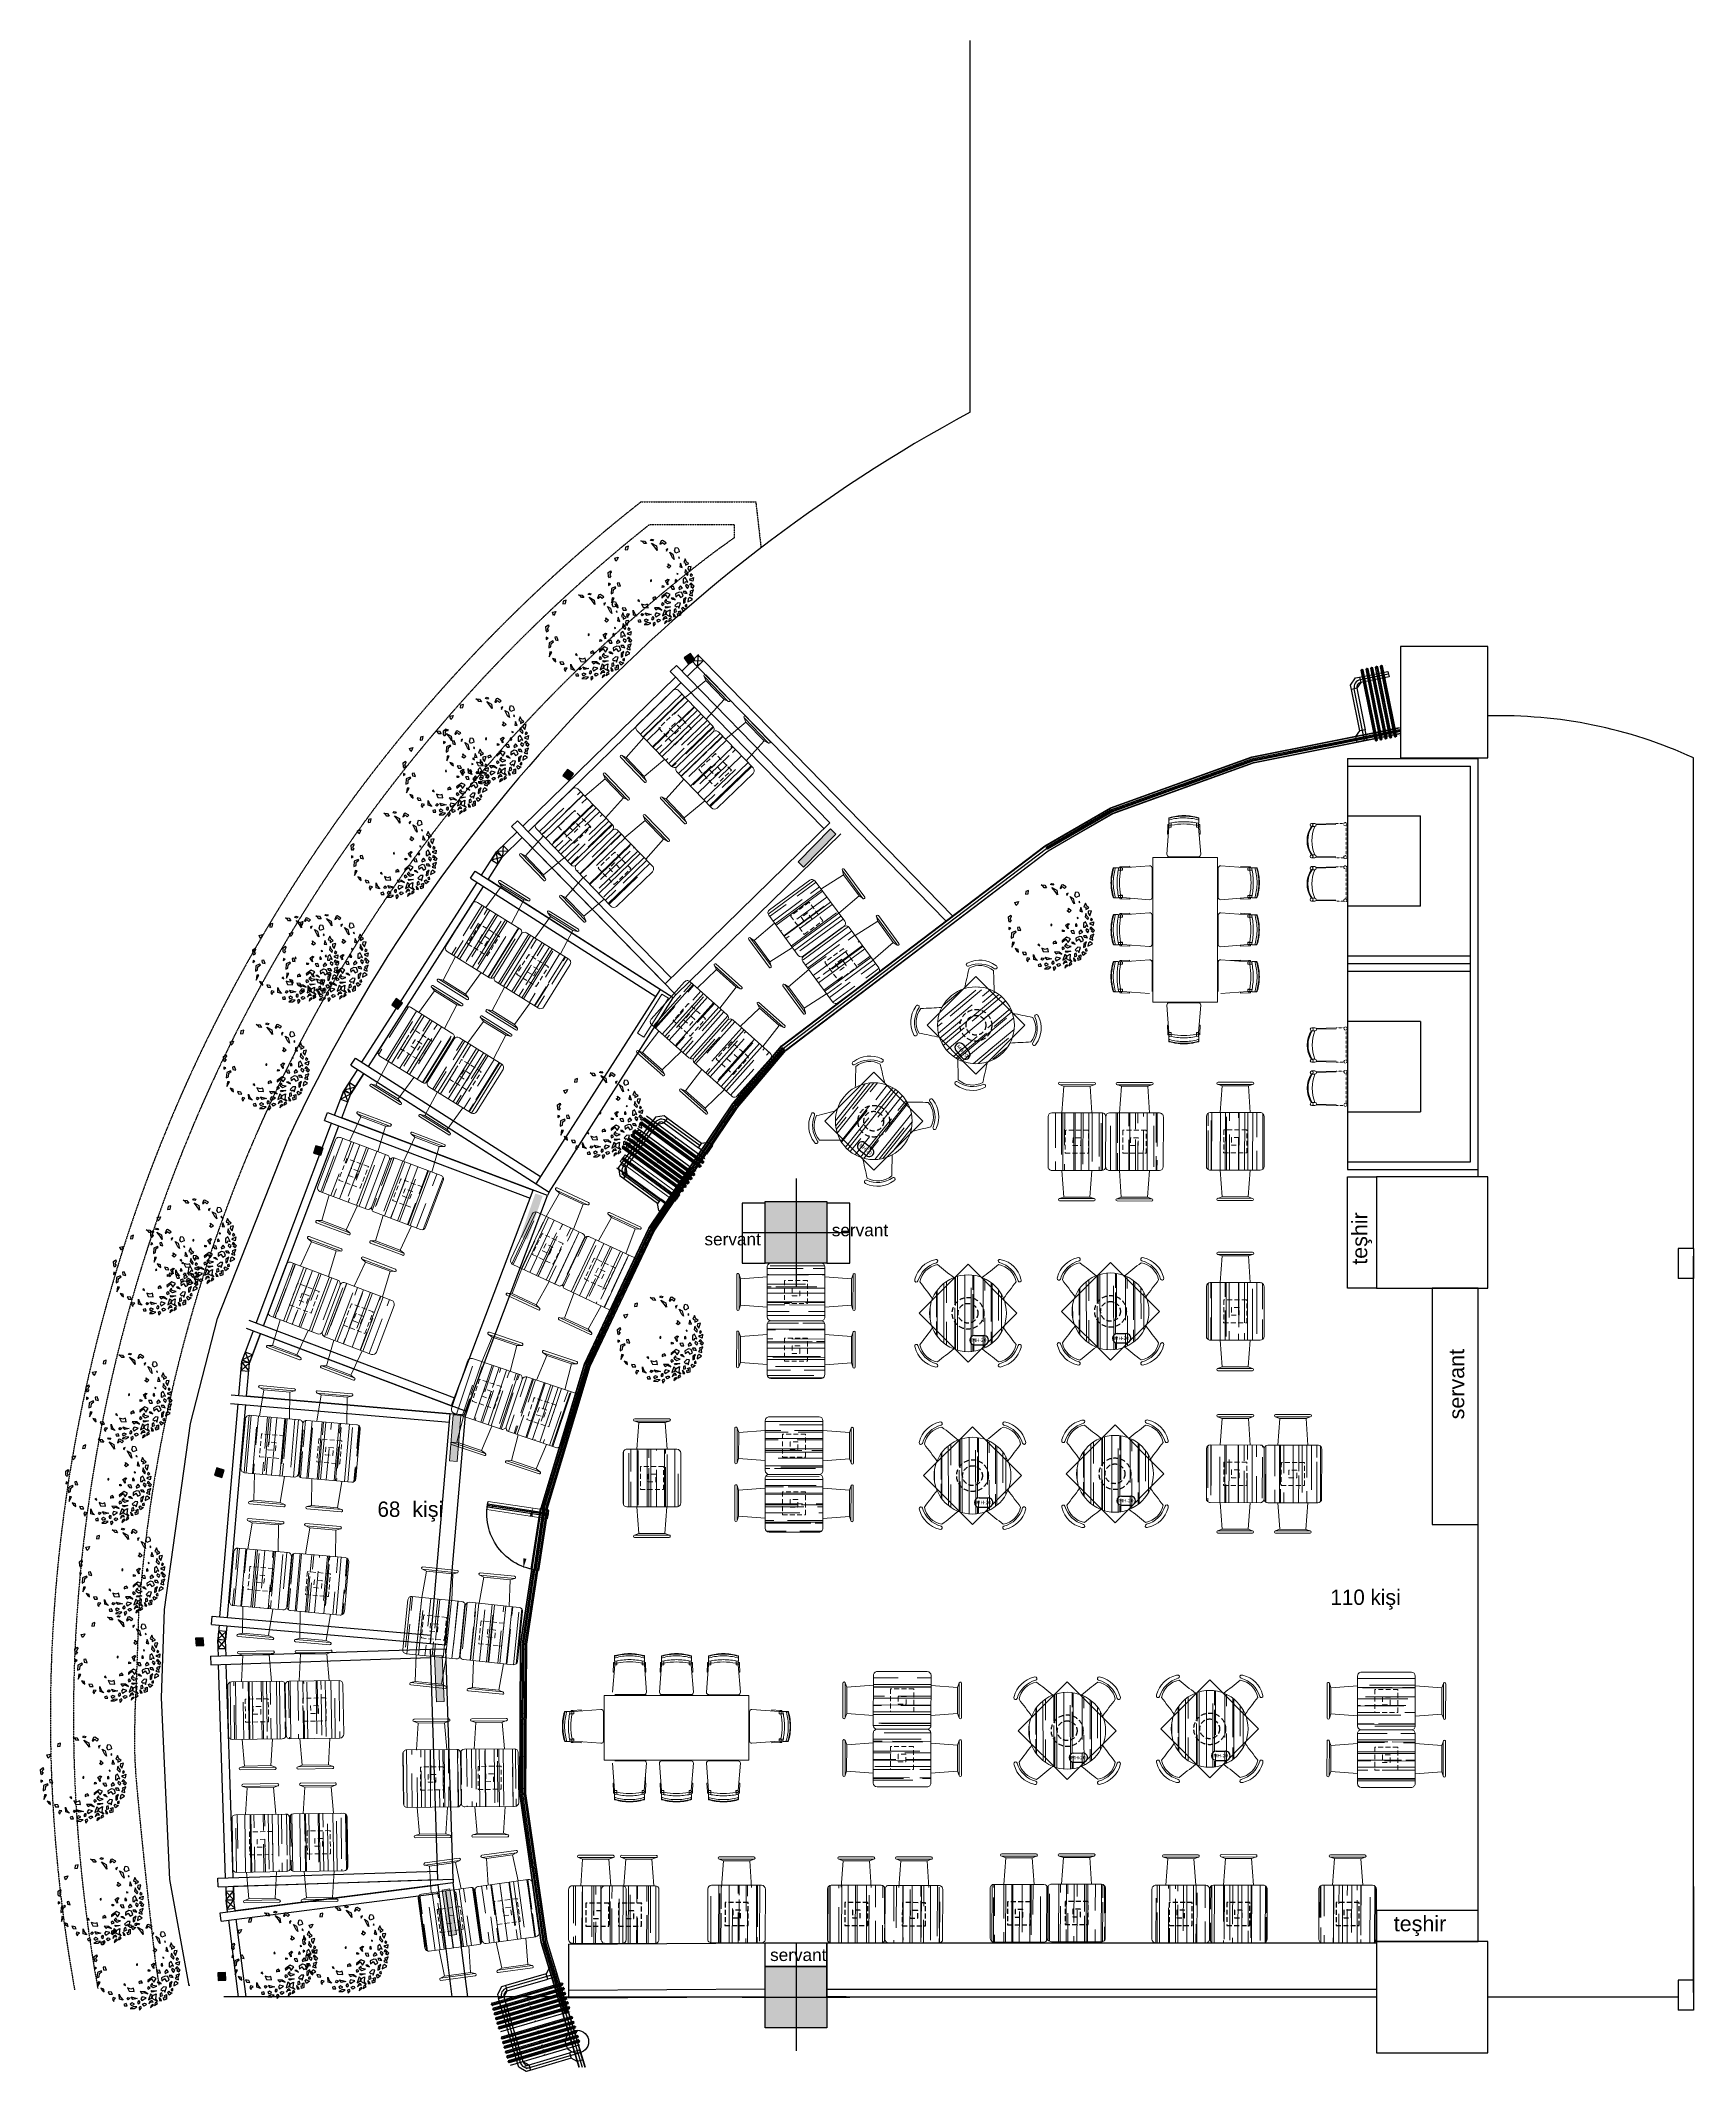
# Model space of a CAD drawing. Header units: millimetres. Extents: x 0 to 45949, y -31098 to 10954.
# Drawn here: x 25084 to 27235, y -7686 to -5044 of the extents above; entities that cross this region are included whole.
import ezdxf
from ezdxf import colors
from ezdxf.entities.mleader import LeaderData, LeaderLine
from ezdxf.enums import TextEntityAlignment as Align
from ezdxf.math import Vec2, Vec3

# ---------------------------------------------------------------- set-up
doc = ezdxf.new("R2010")
doc.units = ezdxf.units.MM
for name, pattern in [('14.022_PLAN_+56.00$0$14.022_A KATLAR$0$DASHED2', [0.375, 0.25, -0.125]), ('14.022_PLAN_+56.00$0$14.022_A KATLAR$0$MITTELLINIE', [0.6000000000000001, 0.5, -0.05, 0, -0.05]), ('14.022_TASIYICI_+56.00$0$DUZ', [0]), ('ACAD_ISO02W100', [15, 12, -3]), ('FP-M3-B5-GF$0$FP-M3-B5-GF$0$HIDDEN', [9.524999999999995, 6.349999999999998, -3.174999999999998]), ('HIDDEN', [0.38, 0.25, -0.13]), ('HIDDEN2', [0.1875, 0.125, -0.0625])]:
    doc.linetypes.add(name, pattern=pattern)
for name, color, linetype in [('14.022_CEKIRDEKLER_SAFTLAR_+56.00$0$YPM_NTS_YZ_SAFT', 252, 'Continuous'), ('14.022_PLAN_+56.00$0$14.022_A KATLAR$0$3-0PN-GLS', 252, 'Continuous'), ('14.022_PLAN_+56.00$0$14.022_A KATLAR$0$Duenn', 252, 'Continuous'), ('14.022_PLAN_+56.00$0$14.022_A KATLAR$0$KAYAR-KAPI-CAM-İZİ', 130, '14.022_PLAN_+56.00$0$14.022_A KATLAR$0$DASHED2'), ('14.022_PLAN_+56.00$0$14.022_A KATLAR$0$Mittellinie', 252, '14.022_PLAN_+56.00$0$14.022_A KATLAR$0$MITTELLINIE'), ('14.022_TASIYICI_+56.00$0$YPM_STR_BA', 252, '14.022_TASIYICI_+56.00$0$DUZ'), ('14.022_TASIYICI_+56.00$0$YPM_STR_BAT', 252, 'Continuous'), ('716FirePL00$0$YPSIS', 252, 'Continuous'), ('a-pergole-ölçü', 7, 'Continuous'), ('A_IZ_BETONARME', 252, 'HIDDEN'), ('A_ser_olcu', 252, 'Continuous'), ('A绿-1', 94, 'Continuous'), ('DORMA', 10, 'Continuous'), ('MD-GYMSUM BOARD FX', 252, 'Continuous'), ('TARAMA', 252, 'Continuous'), ('yazı', 21, 'Continuous')]:
    doc.layers.add(name, color=color, linetype=linetype)
doc.layers.add('14.022_TASIYICI_+56.00$0$YPM_STR_CROSS', color=252, linetype='Continuous', plot=False)
for name, color, linetype, lineweight in [('A_ALAN_BRUT', 252, 'Continuous', 9), ('MOBİLYA TEFRİŞ', 35, 'Continuous', 15), ('SDB-Gorunus2', 152, 'Continuous', 9), ('TEFRIS', 9, 'Continuous', 0)]:
    doc.layers.add(name, color=color, linetype=linetype, lineweight=lineweight)
doc.styles.add('14.022_CEKIRDEKLER_SAFTLAR_+56.00$0$Standard', font='arial.ttf')
doc.styles.get("Standard").update_dxf_attribs({"font": 'arial.ttf'})
doc.dimstyles.new('ISO-25', dxfattribs={"dimtxt": 2.5, "dimasz": 2.5, "dimexe": 1.25, "dimexo": 0.625, "dimtad": 1, "dimtxsty": 'Standard', "dimcen": 2.5, "dimadec": 0, "dimazin": 0, "dimtfac": 1, "dimtmove": 0, "dimatfit": 3, "dimfxl": 1, "dimarcsym": 0})

# ---------------------------------------------------------------- blocks, each defined once
blk = doc.blocks.new('971')
at = {"layer": '14.022_PLAN_+56.00$0$14.022_A KATLAR$0$3-0PN-GLS'}
blk.add_lwpolyline([(76661.80623069407, 17776.00557692619, -0.3320587523169231), (76661.8541650706, 17776.04135788766), (76758.40404545276, 17776.04134474825, -0.3320587523168907), (76758.45198153843, 17776.00556607669, -0.1451998767449979), (76758.45205626002, 17772.87712571057, -0.3320587523168909), (76758.40412188355, 17772.84134474917), (76661.85424150129, 17772.84135788853, -0.3320587523169245), (76661.8063054156, 17772.87713656012, -0.145199876744998)], format="xyb", close=True, dxfattribs=at)
at = {"layer": '14.022_PLAN_+56.00$0$14.022_A KATLAR$0$Duenn'}
for p, q in [((76662.02910526154, 17776.041362066), (76662.02918169231, 17772.84136206693)), ((76758.2291816925, 17772.84134057079), (76758.22910526172, 17776.04134056988))]:
    blk.add_line(p, q, dxfattribs=at)
at = {"layer": '14.022_PLAN_+56.00$0$14.022_A KATLAR$0$KAYAR-KAPI-CAM-İZİ', "lineweight": 25}
blk.add_point((76662.02914349886, 17774.44862895447), dxfattribs=at)
at = {"layer": '14.022_PLAN_+56.00$0$14.022_A KATLAR$0$Mittellinie'}
blk.add_line((76661.57914347707, 17774.4413513184), (76758.67914347707, 17774.44135131842), dxfattribs=at)
for centre in [(76668.07914347528, 17774.44150656839), (76752.17914347889, 17774.44119606844)]:
    blk.add_circle(centre, 0.45, dxfattribs=at)
blk = doc.blocks.new('*D4')
at = {"layer": '716FirePL00$0$YPSIS', "color": 0, "lineweight": -2, "transparency": 16777216}
blk.add_line((50657.19786924412, 12066.85510076874), (50602.19786924212, 12066.85520249822), dxfattribs=at)
at = {"layer": '716FirePL00$0$YPSIS', "color": 0, "transparency": 16777216}
for points in [[(50602.19787309551, 12068.93853583155), (50602.19786538873, 12064.77186916489), (50589.69786924214, 12066.85522561856)], [(50657.19787309751, 12068.93843410207), (50657.19786539073, 12064.77176743541), (50669.6978692441, 12066.8550776484)]]:
    blk.add_solid(points, dxfattribs=at)
at = {"layer": 'Defpoints', "color": 0, "transparency": 16777216}
for p in [(50589.69785120139, 12057.10150093804), (50589.69786924214, 12066.85522561856), (50669.69785120335, 12057.10135296788)]:
    blk.add_point(p, dxfattribs=at)
at = {"layer": '716FirePL00$0$YPSIS', "color": 0, "transparency": 16777216, "insert": (50629.69788682782, 12076.36231397998), "char_height": 12.5, "attachment_point": 5, "rotation": 359.99989402417884}
blk.add_mtext('80', dxfattribs=at)
blk = doc.blocks.new('*D36')
at = {"layer": 'Defpoints', "color": 0, "transparency": 16777216}
for p in [(250965.8474644323, -12490.48521682176), (251930.8474643729, -12490.48366432164), (251930.8475442851, -12540.15534011385)]:
    blk.add_point(p, dxfattribs=at)
at = {"layer": 'DORMA', "color": 0, "lineweight": -2, "transparency": 16777216}
blk.add_line((250978.3475443445, -12540.15687250387), (251918.3475442851, -12540.15536022395), dxfattribs=at)
at = {"layer": 'DORMA', "color": 0, "transparency": 16777216}
for points in [[(250978.3475409928, -12538.07353917054), (250978.3475476961, -12542.2402058372), (250965.8475443445, -12540.15689261398)], [(251918.3475409334, -12538.07202689062), (251918.3475476368, -12542.23869355728), (251930.8475442851, -12540.15534011385)]]:
    blk.add_solid(points, dxfattribs=at)
at = {"layer": 'DORMA', "color": 0, "transparency": 16777216, "insert": (251448.3475290196, -12530.6489540174), "char_height": 12.5, "attachment_point": 5, "rotation": 9.217793252609054e-05}
blk.add_mtext('965', dxfattribs=at)
blk = doc.blocks.new('*D20')
at = {"layer": 'Defpoints', "color": 0, "transparency": 16777216}
for p in [(246416.7379861178, -15055.75683849677), (246416.7379861178, -15150.52227188833), (247296.7379861358, -15150.52064421517)]:
    blk.add_point(p, dxfattribs=at)
at = {"layer": 'DORMA', "color": 0, "lineweight": -2, "transparency": 16777216}
blk.add_line((247284.2379861358, -15055.75683849677), (246429.2379861178, -15055.75683849677), dxfattribs=at)
at = {"layer": 'DORMA', "color": 0, "transparency": 16777216}
for points in [[(246429.2379861178, -15053.67350516344), (246429.2379861178, -15057.84017183011), (246416.7379861178, -15055.75683849677)], [(247284.2379861358, -15053.67350516344), (247284.2379861358, -15057.84017183011), (247296.7379861358, -15055.75683849677)]]:
    blk.add_solid(points, dxfattribs=at)
at = {"layer": 'DORMA', "color": 0, "transparency": 16777216, "insert": (246856.7379861268, -15046.24967615025), "char_height": 12.5, "attachment_point": 5}
blk.add_mtext('880', dxfattribs=at)
blk = doc.blocks.new('*D34')
at = {"layer": 'Defpoints', "color": 0, "transparency": 16777216}
for p in [(254872.3866011916, -6913.005763209746), (255810.3866011474, -6913.005763209745), (255810.3866011474, -6962.243227157742)]:
    blk.add_point(p, dxfattribs=at)
at = {"layer": 'DORMA', "color": 0, "lineweight": -2, "transparency": 16777216}
blk.add_line((254884.8866011916, -6962.243227157742), (255797.8866011474, -6962.243227157742), dxfattribs=at)
at = {"layer": 'DORMA', "color": 0, "transparency": 16777216}
for points in [[(254884.8866011916, -6960.159893824409), (254884.8866011916, -6964.326560491075), (254872.3866011916, -6962.243227157742)], [(255797.8866011474, -6960.159893824409), (255797.8866011474, -6964.326560491075), (255810.3866011474, -6962.243227157742)]]:
    blk.add_solid(points, dxfattribs=at)
at = {"layer": 'DORMA', "color": 0, "transparency": 16777216, "insert": (255341.3866011695, -6952.73180150972), "char_height": 12.5, "attachment_point": 5}
blk.add_mtext('938', dxfattribs=at)
blk = doc.blocks.new('*D38')
at = {"layer": 'Defpoints', "color": 0, "transparency": 16777216}
for p in [(247783.5902507157, -16730.97480846068), (248741.5879400742, -16780.69102777143), (248741.5902496294, -16731.01935203288)]:
    blk.add_point(p, dxfattribs=at)
at = {"layer": 'DORMA', "color": 0, "lineweight": -2, "transparency": 16777216}
blk.add_line((247796.087941147, -16780.6470654045), (248729.0879400877, -16780.69044656616), dxfattribs=at)
at = {"layer": 'DORMA', "color": 0, "transparency": 16777216}
for points in [[(247796.0880380145, -16778.56373207342), (247796.0878442794, -16782.73039873558), (247783.5879411605, -16780.64648419922)], [(248729.0880369553, -16778.60711323508), (248729.0878432202, -16782.77377989724), (248741.5879400742, -16780.69102777143)]]:
    blk.add_solid(points, dxfattribs=at)
at = {"layer": 'DORMA', "color": 0, "transparency": 16777216, "insert": (248262.5883826664, -16771.16159364908), "char_height": 12.5, "attachment_point": 5, "rotation": 359.99733595125997}
blk.add_mtext('958', dxfattribs=at)
blk = doc.blocks.new('taşıycı ayak')
at = {"layer": 'A_ser_olcu', "true_color": 0x1678d4}
h = blk.add_hatch(color=152, dxfattribs=at)
h.dxf.hatch_style = 1
h.paths.add_polyline_path([(102250.7451324561, 58995.88648144994), (102250.7451324561, 58985.88648144994), (102260.7451324561, 58985.88648144994), (102260.7451324561, 58995.88648144994)])
at = {"layer": 'A_ser_olcu', "color": 152, "true_color": 0x1678d4}
blk.add_lwpolyline([(102250.7451324561, 58995.88648144994), (102250.7451324561, 58985.88648144994), (102260.7451324561, 58985.88648144994), (102260.7451324561, 58995.88648144994)], close=True, dxfattribs=at)
blk = doc.blocks.new('xcvb')
at = {"layer": 'MOBİLYA TEFRİŞ', "linetype": 'Continuous'}
h = blk.add_hatch(dxfattribs=at)
h.set_pattern_fill('AR-RROOF', color=256, scale=0.7, angle=90)
h.set_pattern_definition([(90, (0, 0), (-17.77999999999999, 39.116), [266.7, -35.56, 88.89999999999999, -17.78]), (90, (-8.889999999999997, 23.6474), (-23.6474, -17.78), [53.34, -5.867399999999999, 106.68, -13.335]), (90, (-15.113, 8.89), (-11.91259999999999, 92.456), [142.24, -24.892, 71.11999999999999, -17.78])])
edge = h.paths.add_edge_path()
edge.add_arc((12122.84749945183, 1624.038697457756), 5, 180, 270)
edge.add_line((12122.84749945183, 1619.038697457756), (12187.84749945183, 1619.038697457756))
edge.add_arc((12187.84749945183, 1624.038697457756), 5, 270, 360)
edge.add_line((12192.84749945183, 1624.038697457756), (12192.84749945183, 1689.038697457756))
edge.add_arc((12187.84749945183, 1689.038697457756), 5, 0, 90)
edge.add_line((12187.84749945183, 1694.038697457756), (12122.84749945183, 1694.038697457756))
edge.add_arc((12122.84749945183, 1689.038697457756), 5, 90, 180)
edge.add_line((12117.84749945183, 1689.038697457756), (12117.84749945183, 1624.038697457756))
at = {"color": 252, "linetype": 'FP-M3-B5-GF$0$FP-M3-B5-GF$0$HIDDEN'}
for points in [[(12140.36154391376, 1641.538697457756), (12170.36154391376, 1641.538697457756), (12170.36154391376, 1671.538697457756), (12140.36154391376, 1671.538697457756)], [(12150.38027425037, 1651.548073594488), (12160.38027425037, 1651.548073594488), (12160.38027425037, 1661.548073594488), (12150.38027425037, 1661.548073594488)]]:
    blk.add_lwpolyline(points, close=True, dxfattribs=at)
at = {"layer": 'MOBİLYA TEFRİŞ'}
blk.add_lwpolyline([(12117.84749945183, 1624.038697457756, 0.414213562373095), (12122.84749945183, 1619.038697457756), (12187.84749945183, 1619.038697457756, 0.414213562373095), (12192.84749945183, 1624.038697457756), (12192.84749945183, 1689.038697457756, 0.414213562373095), (12187.84749945183, 1694.038697457756), (12122.84749945183, 1694.038697457756, 0.414213562373095), (12117.84749945183, 1689.038697457756)], format="xyb", close=True, dxfattribs=at)
blk = doc.blocks.new('MEŞE+GİYDİRME 75')
at = {"layer": 'MOBİLYA TEFRİŞ', "color": 252}
for p, q in [((19577.7277836683, 2823.686017501672), (19532.7277836683, 2823.686017501672)), ((19532.7277836683, 2823.686017501672), (19577.7277836683, 2823.686017501672)), ((19532.7277836683, 2820.686017501672), (19577.7277836683, 2820.686017501672)), ((19532.7277836683, 2820.686017501672), (19532.7277836683, 2820.686017501672)), ((19538.15904967556, 2818.686017501672), (19532.7277836683, 2820.686017501672)), ((19535.62097111194, 2784.051445854664), (19538.15904967556, 2818.686017501672)), ((19538.15904967556, 2818.686017501672), (19572.29651766103, 2818.686017501672)), ((19572.29651766103, 2818.686017501672), (19578.22540038054, 2820.770963577717)), ((19574.83459622466, 2784.051445854665), (19572.29651766103, 2818.686017501672)), ((19535.62097111194, 2709.051445854665), (19538.15904967556, 2674.416874207657)), ((19574.83459622466, 2709.051445854665), (19572.29651766103, 2674.416874207657)), ((19538.15904967556, 2674.416874207657), (19532.7277836683, 2672.416874207657)), ((19532.7277836683, 2672.416874207657), (19577.7277836683, 2672.416874207657)), ((19532.7277836683, 2672.416874207657), (19532.7277836683, 2672.416874207657)), ((19577.7277836683, 2669.416874207657), (19532.7277836683, 2669.416874207657)), ((19532.7277836683, 2669.416874207657), (19577.7277836683, 2669.416874207657)), ((19538.15904967556, 2674.416874207657), (19572.29651766103, 2674.416874207657)), ((19572.29651766103, 2674.416874207657), (19578.22540038054, 2672.331928131612))]:
    blk.add_line(p, q, dxfattribs=at)
for centre, start, end in [((19532.7277836683, 2822.186017501672), 90, 270), ((19577.7277836683, 2822.186017501672), 270, 90), ((19532.7277836683, 2670.916874207657), 90, 270), ((19577.7277836683, 2670.916874207657), 270, 90)]:
    blk.add_arc(centre, 1.5, start, end, dxfattribs=at)
at = {"color": 1, "linetype": 'ACAD_ISO02W100', "lineweight": 100}
blk.add_blockref('xcvb', (7399.88028421647, 1090.012748396909), dxfattribs=at)
blk = doc.blocks.new('HSAN')
at = {"layer": 'TEFRIS'}
for p, q in [((-22.49999999999818, 44.86742317922472), (-22.50000000000182, 40.75029303242627)), ((-22.19421001125329, 13.16781819314565), (-21.54324321388594, 39.04393914279353)), ((-21.19389362279117, 13.16781819314565), (-20.5502981807349, 38.75092560921621)), ((-18.49999999999818, 44.86742317922472), (-18.49999999999454, 40.75029303242627)), ((18.50000000001637, 44.86742317922472), (18.50000000001273, 40.75029303242627)), ((20.55029818074945, 38.75092560921621), (21.19389362279526, 13.16781819314565)), ((21.5432432139005, 39.04393914279353), (22.19421001126011, 13.16781819314565)), ((22.50000000001637, 44.86742317922472), (22.50000000002001, 40.75029303242627))]:
    blk.add_line(p, q, dxfattribs=at)
at = {"layer": 'TEFRIS', "linetype": 'HIDDEN2'}
for p, q in [((-22.45612420932775, 2.756652070369455), (-22.19421001125329, 13.16781819314565)), ((19.76794919243366, 0), (-19.76794919243366, 0)), ((22.19421001126011, 13.16781819314565), (22.45612420933139, 2.756652070369455))]:
    blk.add_line(p, q, dxfattribs=at)
at = {"layer": 'TEFRIS'}
for centre in [(-20.49999999999818, 44.86742317922472), (20.50000000001637, 44.86742317922472)]:
    blk.add_circle(centre, 1.999999999996362, dxfattribs=at)
at = {"layer": 'TEFRIS', "linetype": 'HIDDEN2'}
for centre in [(-21.49999999999818, 1), (21.49999999999818, 1)]:
    blk.add_circle(centre, 1.999999999996362, dxfattribs=at)
at = {"layer": 'TEFRIS'}
for centre, radius, start, end in [((-20.49999999999818, 40.75029303242627), 1.999999999996362, 180, 0), ((5.456968210637569e-12, 15.59744645215687), 35.12631279249008, 58.07488626771409, 121.9251137322859), ((5.456968210637569e-12, 15.59744645215687), 34.12631279249008, 57.17303889650754, 122.8269611034822), ((9.094947017729282e-12, -5.736354915628908), 50.05794721180956, 68.31869155176365, 111.6813084482402), ((20.50000000001637, 40.75029303242627), 1.999999999996362, 180, 7.016477563892661e-15)]:
    blk.add_arc(centre, radius, start, end, dxfattribs=at)
blk = doc.blocks.new('nv vxb')
for p, q in [((28123.92663240634, -5988.219174055659), (28293.92663240634, -5988.219174055659)), ((28123.92663240634, -5988.219174055659), (28123.92663240634, -6513.236459707132)), ((28293.92663240634, -6523.236459707136), (28293.92663240634, -5988.219174055659)), ((28123.92663240634, -5998.219174055659), (28283.92663240634, -5998.219174055655)), ((28283.92663240634, -6513.236459707132), (28283.92663240634, -5998.219174055655)), ((28123.92663240634, -6063.219174055663), (28218.92663240634, -6063.219174055659)), ((28218.92663240634, -6180.727816881394), (28218.92663240634, -6063.219174055659)), ((28218.92663240634, -6180.727816881394), (28123.92663240634, -6180.72781688139)), ((28283.92663240634, -6245.727816881394), (28123.92663240634, -6245.72781688139)), ((28283.92663240634, -6255.727816881394), (28123.92663240634, -6255.727816881394)), ((28283.92663240634, -6265.727816881394), (28123.92663240634, -6265.72781688139)), ((28123.92663240634, -6294.219174055655), (28123.92663240634, -6364.219174055659)), ((28218.92663240634, -6330.727816881394), (28123.92663240634, -6330.72781688139)), ((28218.92663240634, -6330.727816881394), (28218.92663240634, -6448.236459707132)), ((28123.92663240634, -6448.236459707136), (28218.92663240634, -6448.236459707132)), ((28123.92663240634, -6513.236459707126), (28283.92663240634, -6513.236459707128)), ((28123.92663240634, -6513.236459707126), (28123.92663240634, -6523.23645970714)), ((28123.92663240634, -6523.236459707139), (28292.61199696073, -6523.236459707132)), ((28128.92663240634, -6513.236459707136), (28283.92663240634, -6513.236459707132)), ((28128.92663240634, -6523.236459707136), (28293.92663240634, -6523.236459707136))]:
    blk.add_line(p, q)
at = {"layer": 'TEFRIS', "rotation": 89.99999999999999}
for p in [(28122.00749186068, -6095.320760032744), (28122.00749186068, -6151.592126560092), (28122.28991687756, -6361.217848256871), (28122.28991687756, -6417.489214784218)]:
    blk.add_blockref('HSAN', p, dxfattribs=at)
blk = doc.blocks.new('sa')
at = {"layer": 'MOBİLYA TEFRİŞ'}
for p, q in [((4098.672278126397, 5061.202061839023), (4101.158776478814, 5093.394201235587)), ((4099.705298219139, 5094.564738261546), (4099.252223730092, 5084.784548871317)), ((4099.705864060938, 5096.364738172604), (4099.705298219139, 5094.564738261546)), ((4099.705298219139, 5094.564738261546), (4101.15914430115, 5094.564281235474)), ((4099.705864060938, 5096.364738172604), (4101.159710142953, 5096.364281146536)), ((4100.891704421426, 5102.708324789441), (4100.890462831118, 5098.758700644579)), ((4100.891704421426, 5102.708324789441), (4100.890462831118, 5098.758700644579)), ((4100.891704421426, 5102.708324789441), (4100.891962823364, 5103.530327447683)), ((4101.158776478814, 5093.394201235587), (4101.160260771839, 5098.115887241504)), ((4101.158776478814, 5093.394201235587), (4103.858776345408, 5093.393352472889)), ((4101.159483781067, 5095.644201124422), (4103.769483652107, 5095.643380653808)), ((4103.770284822479, 5098.191984511042), (4103.768776349852, 5093.393380764974)), ((4103.859427063476, 5095.4633523706), (4103.858776345408, 5093.393352472889)), ((4133.559425595998, 5095.454015980868), (4133.55877487793, 5093.38401608315)), ((4133.55877487793, 5093.38401608315), (4136.25877474452, 5093.383167320444)), ((4133.650283346112, 5098.182591537137), (4133.648774873477, 5093.38398779105)), ((4133.649482175734, 5095.633987679885), (4136.259482046772, 5095.633167209278)), ((4136.25877474452, 5093.383167320444), (4136.260259037547, 5098.104853326364)), ((4138.725032986314, 5061.189470992293), (4136.25877474452, 5093.383167320444)), ((4137.71298864887, 5094.552790294267), (4136.259142566855, 5094.553247320331)), ((4137.713554490671, 5096.352790205321), (4136.259708408662, 5096.353247231396)), ((4136.531702660456, 5102.697121121771), (4136.530461070143, 5098.74749697691)), ((4136.531702660456, 5102.697121121771), (4136.530461070143, 5098.74749697691)), ((4136.531702660456, 5102.697121121771), (4136.531961062391, 5103.519123780006)), ((4137.713554490671, 5096.352790205321), (4137.71298864887, 5094.552790294267)), ((4137.71298864887, 5094.552790294267), (4138.159914115354, 5084.772317983123)), ((4099.252223730092, 5084.784548871317), (4100.493742801345, 5084.784158591632)), ((4138.159914115354, 5084.772317983123), (4136.918395044101, 5084.772708262815)), ((4101.363411244408, 5058.294135173015), (4136.032072148647, 5058.283236851603)), ((4105.923820865009, 5057.392701533819), (4105.924103785911, 5058.292701489343)), ((4113.123820509255, 5057.390438166607), (4113.124103430157, 5058.290438122134)), ((4120.323820153503, 5057.388174799398), (4120.324103074408, 5058.288174754925)), ((4127.523819797753, 5057.385911432171), (4127.524102718654, 5058.285911387717)), ((4134.723819441998, 5057.383648064959), (4134.7241023629, 5058.283648020504))]:
    blk.add_line(p, q, dxfattribs=at)
for centre, radius, start, end in [((4101.790462786647, 5098.758417723675), 0.9000000000000001, 179.981988695813, 282.5643646957906), ((4101.791704376955, 5102.70804186854), 0.9000000000000001, 179.981988695813, 286.2920300273557), ((4101.487617436024, 5103.06165083847), 0.5981079048567206, 128.5769654330255, 174.9491129567795), ((4101.791962778897, 5103.530044526797), 0.9000000000000001, 106.8176857130228, 179.981988695813), ((4101.921390846529, 5102.485823732884), 1.318909993486864, 99.1147033816652, 127.7100840343438), ((4118.559377021423, 5047.585335977888), 59.30339300140857, 89.85155877387753, 106.6862368648291), ((4118.559377021423, 5047.585335977888), 58.67339300140857, 89.85155877387753, 106.6862368648291), ((4118.551625822304, 5022.927988856787), 76.76074134082977, 89.88122189639246, 102.4627810600674), ((4118.558518809682, 5044.855277737461), 59.33345137673485, 89.8516248498428, 106.1606144793693), ((4118.687012337416, 5024.15751122815), 72.83117647058194, 78.21709751561067, 101.7468798759849), ((4118.821625808966, 5022.927903980508), 76.76074134082977, 77.5011963314578, 90.08275549496862), ((4118.826508706915, 5047.585252003286), 58.67339300140857, 73.2777405268242, 90.11241861758448), ((4118.828518796337, 5044.855192861181), 59.33345137673485, 73.80336291223793, 90.1123525415053), ((4118.829377008086, 5047.58525110162), 59.30339300140857, 73.2777405268242, 90.11241861758448), ((4135.631702704922, 5102.697404042665), 0.9000000000000001, 253.6719473642132, 359.981988695813), ((4135.630461114611, 5098.747779897803), 0.9000000000000001, 257.3996126955817, 359.981988695813), ((4135.499008248365, 5102.475268388185), 1.318909993486864, 52.25389335670825, 80.84927400976851), ((4135.631961106858, 5103.519406700903), 0.9000000000000001, 359.981988695813, 73.14629167858304), ((4135.933143603171, 5103.050822660935), 0.5981079048567206, 5.014864434709252, 51.38701195823787), ((4101.364260007113, 5060.9941350396), 2.7, 175.5832833405548, 269.981988695813), ((4136.032920911347, 5060.983236718195), 2.7, 269.981988695813, 4.380694050673784)]:
    blk.add_arc(centre, radius, start, end, dxfattribs=at)
blk = doc.blocks.new('edfgv')
at = {"layer": 'MOBİLYA TEFRİŞ'}
for p, q in [((3987.558378304217, 5061.236991223752), (3990.04487665663, 5093.429130620319)), ((3988.591398396957, 5094.599667646282), (3988.13832390791, 5084.819478256046)), ((3988.591964238758, 5096.399667557336), (3988.591398396957, 5094.599667646282)), ((3988.591398396957, 5094.599667646282), (3990.045244478968, 5094.599210620207)), ((3988.591964238758, 5096.399667557336), (3990.045810320773, 5096.399210531272)), ((3989.777804599245, 5102.743254174184), (3989.776563008938, 5098.793630029322)), ((3989.777804599245, 5102.743254174184), (3989.776563008938, 5098.793630029322)), ((3989.777804599245, 5102.743254174184), (3989.778063001182, 5103.565256832422)), ((3990.04487665663, 5093.429130620319), (3990.04636094966, 5098.150816626236)), ((3990.04487665663, 5093.429130620319), (3992.744876523222, 5093.428281857614)), ((3990.045583958885, 5095.679130509154), (3992.655583829923, 5095.678310038536)), ((3992.656385000295, 5098.226913895774), (3992.654876527669, 5093.428310149699)), ((3992.745527241299, 5095.498281755343), (3992.744876523222, 5093.428281857614)), ((4022.445525773821, 5095.488945365614), (4022.444875055748, 5093.418945467885)), ((4022.444875055748, 5093.418945467885), (4025.144874922342, 5093.418096705191)), ((4022.536383523926, 5098.217520921859), (4022.5348750513, 5093.418917175793)), ((4022.535582353554, 5095.66891706462), (4025.14558222459, 5095.668096594003)), ((4025.144874922342, 5093.418096705191), (4025.146359215367, 5098.139782711096)), ((4027.611133164135, 5061.224400377036), (4025.144874922342, 5093.418096705191)), ((4026.599088826688, 5094.587719679002), (4025.145242744677, 5094.588176705074)), ((4026.599654668489, 5096.387719590053), (4025.145808586478, 5096.388176616128)), ((4025.41780283827, 5102.7320505065), (4025.416561247965, 5098.782426361638)), ((4025.41780283827, 5102.7320505065), (4025.416561247965, 5098.782426361638)), ((4025.41780283827, 5102.7320505065), (4025.418061240209, 5103.554053164746)), ((4026.599654668489, 5096.387719590053), (4026.599088826688, 5094.587719679002)), ((4026.599088826688, 5094.587719679002), (4027.046014293173, 5084.807247367862)), ((4043.115328215305, 5061.219526531408), (4045.601826567718, 5093.411665927975)), ((4044.148348308046, 5094.582202953938), (4043.695273818998, 5084.802013563702)), ((4044.148914149847, 5096.382202864992), (4044.148348308046, 5094.582202953938)), ((4044.148348308046, 5094.582202953938), (4045.602194390057, 5094.581745927862)), ((4044.148914149847, 5096.382202864992), (4045.602760231862, 5096.381745838928)), ((4045.334754510334, 5102.725789481839), (4045.333512920027, 5098.776165336978)), ((4045.334754510334, 5102.725789481839), (4045.333512920027, 5098.776165336978)), ((4045.334754510334, 5102.725789481839), (4045.335012912271, 5103.547792140078)), ((4045.601826567718, 5093.411665927975), (4045.603310860749, 5098.133351933891)), ((4045.601826567718, 5093.411665927975), (4048.301826434311, 5093.41081716527)), ((4045.602533869974, 5095.66166581681), (4048.212533741012, 5095.660845346192)), ((4048.213334911384, 5098.20944920343), (4048.211826438758, 5093.410845457354)), ((4048.302477152388, 5095.480817062999), (4048.301826434311, 5093.41081716527)), ((4078.00247568491, 5095.47148067327), (4078.001824966836, 5093.401480775541)), ((4078.001824966836, 5093.401480775541), (4080.701824833431, 5093.400632012846)), ((4078.093333435015, 5098.200056229514), (4078.091824962389, 5093.401452483449)), ((4078.092532264643, 5095.651452372276), (4080.702532135679, 5095.650631901659)), ((4080.701824833431, 5093.400632012846), (4080.703309126456, 5098.122318018752)), ((4083.168083075224, 5061.206935684691), (4080.701824833431, 5093.400632012846)), ((4082.156038737777, 5094.570254986658), (4080.702192655765, 5094.57071201273)), ((4082.156604579578, 5096.370254897709), (4080.702758497567, 5096.370711923784)), ((4080.974752749359, 5102.714585814156), (4080.973511159053, 5098.764961669294)), ((4080.974752749359, 5102.714585814156), (4080.973511159053, 5098.764961669294)), ((4080.974752749359, 5102.714585814156), (4080.975011151298, 5103.536588472401)), ((4082.156604579578, 5096.370254897709), (4082.156038737777, 5094.570254986658)), ((4082.156038737777, 5094.570254986658), (4082.602964204262, 5084.789782675518)), ((3988.13832390791, 5084.819478256046), (3989.379842979166, 5084.819087976368)), ((4027.046014293173, 5084.807247367862), (4025.804495221922, 5084.807637647544)), ((4043.695273818998, 5084.802013563702), (4044.936792890255, 5084.801623284024)), ((4082.602964204262, 5084.789782675518), (4081.361445133011, 5084.7901729552)), ((3977.640513089088, 5057.433028234842), (3977.616464812425, 4980.933032014716)), ((3977.640513089088, 5057.433028234842), (4148.640504639975, 5057.379273263494)), ((4024.91817232646, 5058.318166236353), (3990.249511422223, 5058.329064557824)), ((4005.123825845539, 5057.424388674826), (4005.124108766443, 5058.324388630357)), ((4012.323825489785, 5057.42212530761), (4012.324108410689, 5058.322125263152)), ((4019.523825134037, 5057.419861940394), (4019.524108054938, 5058.31986189594)), ((4026.723824778283, 5057.417598573193), (4026.724285976629, 5058.884717087119)), ((4045.806461333316, 5058.311599865407), (4080.47512223755, 5058.300701543998)), ((4048.323823711024, 5057.410808471537), (4048.324106631929, 5058.310808427061)), ((4055.523823355275, 5057.408545104325), (4055.524106276175, 5058.308545059841)), ((4062.723822999521, 5057.406281737105), (4062.724105920422, 5058.306281692639)), ((4069.923822643771, 5057.404018369896), (4069.92410556467, 5058.304018325427)), ((4077.123822288017, 5057.401755002673), (4077.124105208918, 5058.301754958226)), ((4148.640504639975, 5057.379273263494), (4148.616456363318, 4980.879277043354)), ((4148.616456363318, 4980.879277043354), (3977.616464812431, 4980.933032014716)), ((3987.531936466091, 4977.122834285907), (3989.998194707888, 4944.929137957755)), ((4024.893558207997, 4980.018170105184), (3990.224897303763, 4980.029068426593)), ((4005.09949464798, 4980.024392499163), (4005.099777568878, 4980.924392454694)), ((4012.299494292228, 4980.022129131943), (4012.299777213128, 4980.922129087485)), ((4019.499493936476, 4980.019865764723), (4019.499776857377, 4980.919865720261)), ((4027.584691326009, 4977.11024343918), (4025.098192973596, 4944.918104042616)), ((4026.699263736752, 4979.286445507048), (4026.699776501629, 4980.917602353053)), ((4043.088886377181, 4977.105369593555), (4045.555144618914, 4944.9116732654)), ((4045.781847214853, 4980.011603734238), (4080.450508119092, 4980.000705412767)), ((4048.299492513465, 4980.010812295881), (4048.29977543437, 4980.910812251404)), ((4055.499492157715, 4980.008548928661), (4055.499775078618, 4980.908548884199)), ((4062.699491801962, 4980.006285561449), (4062.699774722864, 4980.906285516972)), ((4069.89949144621, 4980.004022194225), (4069.899774367114, 4980.904022149763)), ((4077.099491090455, 4980.001758826998), (4077.099774011359, 4980.901758782536)), ((4083.141641237097, 4977.092778746759), (4080.655142884622, 4944.900639350191)), ((4098.645836288272, 4977.087904901171), (4101.112094530007, 4944.894208573005)), ((4101.338797125946, 4979.99413904185), (4136.007458030183, 4979.983240720376)), ((4105.899489667449, 4979.992705358167), (4105.899772588354, 4980.892705313687)), ((4113.099489311696, 4979.990441990944), (4113.0997722326, 4980.890441946474)), ((4120.299488955944, 4979.988178623717), (4120.299771876847, 4980.888178579258)), ((4127.49948860019, 4979.985915256493), (4127.499771521097, 4980.885915212042)), ((4134.699488244441, 4979.983651889281), (4134.699771165341, 4980.883651844833)), ((4138.698591148189, 4977.075314054367), (4136.212092795714, 4944.8831746578)), ((3988.543980803536, 4943.759514983933), (3988.097055337053, 4953.539987295066)), ((3988.097055337053, 4953.539987295066), (3989.338574408305, 4953.539597015395)), ((4027.004745722315, 4953.527756406897), (4025.76322665106, 4953.528146686564)), ((4026.551671233269, 4943.74756701666), (4027.004745722315, 4953.527756406897)), ((4026.691169830053, 4953.538911059495), (4026.694958505793, 4965.591071125098)), ((4043.654005248097, 4953.522522602721), (4044.895524319351, 4953.522132323029)), ((4044.100930714559, 4943.742050291581), (4043.654005248097, 4953.522522602721)), ((4082.561695633361, 4953.510291714469), (4081.320176562104, 4953.510681994139)), ((4082.108621144293, 4943.730102324236), (4082.561695633361, 4953.510291714469)), ((4099.657880625658, 4943.724585599193), (4099.210955159188, 4953.505057910326)), ((4099.210955159188, 4953.505057910326), (4100.452474230443, 4953.504667630645)), ((4138.118645544452, 4953.49282702207), (4136.877126473199, 4953.493217301755)), ((4137.665571055387, 4943.712637631848), (4138.118645544452, 4953.49282702207)), ((3988.543414961733, 4941.959515072875), (3988.543980803536, 4943.759514983933)), ((3988.543414961733, 4941.959515072875), (3989.997261043748, 4941.959058046807)), ((3988.543980803536, 4943.759514983933), (3989.997826885551, 4943.759057957872)), ((3989.725266791956, 4935.615184156446), (3989.725008390019, 4934.793181498197)), ((3989.725266791956, 4935.615184156446), (3989.726508382261, 4939.564808301293)), ((3989.725266791956, 4935.615184156446), (3989.726508382261, 4939.564808301293)), ((3989.998194707888, 4944.929137957755), (3989.996710414857, 4940.207451951839)), ((3992.607487276672, 4942.678317598311), (3989.997487405632, 4942.679138068928)), ((3992.69819457448, 4944.928289195053), (3989.998194707888, 4944.929137957755)), ((3990.687017021974, 4940.334067657859), (3990.687129569181, 4940.692091694531)), ((3992.606686106302, 4940.12971374108), (3992.608194578926, 4944.928317487142)), ((3992.697543856407, 4942.858289297335), (3992.69819457448, 4944.928289195053)), ((4022.397542388929, 4942.848952907596), (4022.398193107004, 4944.918952805314)), ((4025.098192973596, 4944.918104042616), (4022.398193107004, 4944.918952805314)), ((4022.486684629933, 4940.120320767157), (4022.488193102557, 4944.918924513229)), ((4025.097485671339, 4942.668104153781), (4022.487485800301, 4942.668924624395)), ((4025.098192973596, 4944.918104042616), (4025.096708680566, 4940.196418036692)), ((4026.551105391468, 4941.947567105592), (4025.097259309455, 4941.948024131667)), ((4026.551671233269, 4943.74756701666), (4025.097825151254, 4943.748024042725)), ((4025.365265030979, 4935.603980488751), (4025.365006629046, 4934.781977830513)), ((4025.365265030979, 4935.603980488751), (4025.366506621288, 4939.553604633613)), ((4025.365265030979, 4935.603980488751), (4025.366506621288, 4939.553604633613)), ((4026.551105391468, 4941.947567105592), (4026.551671233269, 4943.74756701666)), ((4044.100364872756, 4941.942050380523), (4044.100930714559, 4943.742050291581)), ((4044.100364872756, 4941.942050380523), (4045.55421095477, 4941.941593354448)), ((4044.100930714559, 4943.742050291581), (4045.554776796574, 4943.741593265509)), ((4045.282216702967, 4935.597719464084), (4045.281958301027, 4934.775716805838)), ((4045.282216702967, 4935.597719464084), (4045.283458293282, 4939.547343608941)), ((4045.282216702967, 4935.597719464084), (4045.283458293282, 4939.547343608941)), ((4045.555144618914, 4944.9116732654), (4045.55366032588, 4940.189987259488)), ((4045.554437316659, 4942.661673376562), (4048.164437187696, 4942.660852905956)), ((4045.555144618914, 4944.9116732654), (4048.255144485508, 4944.910824502695)), ((4048.163636017322, 4940.112249048714), (4048.165144489955, 4944.910852794779)), ((4048.254493767433, 4942.840824604969), (4048.255144485508, 4944.910824502695)), ((4077.954492299957, 4942.831488215186), (4077.95514301803, 4944.901488112904)), ((4077.95514301803, 4944.901488112904), (4080.655142884622, 4944.900639350191)), ((4078.04363454095, 4940.102856074751), (4078.045143013586, 4944.90145982082)), ((4078.044435711327, 4942.651459931985), (4080.654435582367, 4942.650639461364)), ((4080.655142884622, 4944.900639350191), (4080.653658591585, 4940.178953344275)), ((4082.10805530249, 4941.930102413167), (4080.654209220477, 4941.930559439243)), ((4082.108621144293, 4943.730102324236), (4080.654775062282, 4943.730559350301)), ((4080.922214941992, 4935.586515796334), (4080.921956540054, 4934.764513138089)), ((4080.922214941992, 4935.586515796334), (4080.923456532305, 4939.536139941196)), ((4080.922214941992, 4935.586515796334), (4080.923456532305, 4939.536139941196)), ((4082.10805530249, 4941.930102413167), (4082.108621144293, 4943.730102324236)), ((4099.657314783845, 4941.924585688132), (4099.657880625658, 4943.724585599193)), ((4099.657314783845, 4941.924585688132), (4101.111160865862, 4941.924128662056)), ((4099.657880625658, 4943.724585599193), (4101.111726707665, 4943.724128573122)), ((4100.839166614059, 4935.580254771696), (4100.83890821212, 4934.758252113454)), ((4100.839166614059, 4935.580254771696), (4100.840408204375, 4939.529878916557)), ((4100.839166614059, 4935.580254771696), (4100.840408204375, 4939.529878916557)), ((4101.112094530007, 4944.894208573005), (4101.110610236969, 4940.172522567089)), ((4101.11138722775, 4942.644208684182), (4103.72138709879, 4942.643388213561)), ((4101.112094530007, 4944.894208573005), (4103.812094396601, 4944.893359810303)), ((4103.720585928416, 4940.094784356334), (4103.722094401047, 4944.893388102388)), ((4103.811443678521, 4942.823359912571), (4103.812094396601, 4944.893359810303)), ((4133.511442211043, 4942.814023522787), (4133.512092929125, 4944.884023420516)), ((4133.512092929125, 4944.884023420516), (4136.212092795714, 4944.8831746578)), ((4133.60058445204, 4940.085391382352), (4133.602092924676, 4944.883995128424)), ((4133.601385622421, 4942.633995239601), (4136.211385493457, 4942.633174768973)), ((4136.212092795714, 4944.8831746578), (4136.210608502674, 4940.161488651884)), ((4137.66500521358, 4941.912637720787), (4136.211159131571, 4941.913094746851)), ((4137.665571055387, 4943.712637631848), (4136.211724973376, 4943.713094657924)), ((4136.479164853085, 4935.569051103947), (4136.478906451145, 4934.747048445704)), ((4136.479164853085, 4935.569051103947), (4136.480406443398, 4939.518675248801)), ((4136.479164853085, 4935.569051103947), (4136.480406443398, 4939.518675248801)), ((4137.66500521358, 4941.912637720787), (4137.665571055387, 4943.712637631848))]:
    blk.add_line(p, q, dxfattribs=at)
for centre, radius, start, end in [((3990.676562964467, 5098.793347108414), 0.9000000000000001, 179.981988695813, 282.5643646957906), ((3990.677804554774, 5102.742971253276), 0.9000000000000001, 179.981988695813, 286.2920300273557), ((3990.373717613844, 5103.096580223199), 0.5981079048567206, 128.5769654330255, 174.9491129567795), ((3990.678062956713, 5103.564973911518), 0.9000000000000001, 106.8176857130228, 179.981988695813), ((3990.807491024345, 5102.520753117624), 1.318909993486864, 99.1147033816652, 127.7100840343438), ((4007.445477199244, 5047.620265362617), 59.30339300140857, 89.85155877387753, 106.6862368648291), ((4007.445477199244, 5047.620265362617), 58.67339300140857, 89.85155877387753, 106.6862368648291), ((4007.437726000124, 5022.962918241516), 76.76074134082977, 89.88122189639246, 102.4627810600674), ((4007.444618987498, 5044.890207122189), 59.33345137673485, 89.8516248498428, 106.1606144793693), ((4007.573112515232, 5024.192440612878), 72.83117647058194, 78.21709751561067, 101.7468798759849), ((4007.707725986784, 5022.962833365251), 76.76074134082977, 77.5011963314578, 90.08275549496862), ((4007.712608884734, 5047.620181388022), 58.67339300140857, 73.2777405268242, 90.11241861758448), ((4007.714618974152, 5044.890122245917), 59.33345137673485, 73.80336291223793, 90.1123525415053), ((4007.71547718591, 5047.620180486359), 59.30339300140857, 73.2777405268242, 90.11241861758448), ((4024.517802882739, 5102.732333427397), 0.9000000000000001, 253.6719473642132, 359.981988695813), ((4024.51656129243, 5098.782709282536), 0.9000000000000001, 257.3996126955817, 359.981988695813), ((4024.385108426186, 5102.510197772914), 1.318909993486864, 52.25389335670825, 80.84927400976851), ((4024.518061284678, 5103.554336085646), 0.9000000000000001, 359.981988695813, 73.14629167858304), ((4024.819243780988, 5103.085752045663), 0.5981079048567206, 5.014864434709252, 51.38701195823787), ((4046.233512875556, 5098.77588241607), 0.9000000000000001, 179.981988695813, 282.5643646957906), ((4046.234754465863, 5102.725506560932), 0.9000000000000001, 179.981988695813, 286.2920300273557), ((4045.930667524933, 5103.079115530854), 0.5981079048567206, 128.5769654330255, 174.9491129567795), ((4046.235012867802, 5103.547509219174), 0.9000000000000001, 106.8176857130228, 179.981988695813), ((4046.364440935434, 5102.50328842528), 1.318909993486864, 99.1147033816652, 127.7100840343438), ((4063.002427110333, 5047.602800670273), 59.30339300140857, 89.85155877387753, 106.6862368648291), ((4063.002427110333, 5047.602800670273), 58.67339300140857, 89.85155877387753, 106.6862368648291), ((4062.994675911213, 5022.945453549171), 76.76074134082977, 89.88122189639246, 102.4627810600674), ((4063.001568898587, 5044.872742429845), 59.33345137673485, 89.8516248498428, 106.1606144793693), ((4063.130062426321, 5024.174975920534), 72.83117647058194, 78.21709751561067, 101.7468798759849), ((4063.264675897873, 5022.945368672907), 76.76074134082977, 77.5011963314578, 90.08275549496862), ((4063.269558795823, 5047.602716695677), 58.67339300140857, 73.2777405268242, 90.11241861758448), ((4063.271568885241, 5044.872657553573), 59.33345137673485, 73.80336291223793, 90.1123525415053), ((4063.272427096998, 5047.602715794015), 59.30339300140857, 73.2777405268242, 90.11241861758448), ((4080.074752793828, 5102.714868735053), 0.9000000000000001, 253.6719473642132, 359.981988695813), ((4080.073511203519, 5098.765244590191), 0.9000000000000001, 257.3996126955817, 359.981988695813), ((4079.942058337275, 5102.492733080569), 1.318909993486864, 52.25389335670825, 80.84927400976851), ((4080.075011195767, 5103.536871393302), 0.9000000000000001, 359.981988695813, 73.14629167858304), ((4080.376193692077, 5103.068287353319), 0.5981079048567206, 5.014864434709252, 51.38701195823787), ((4024.919021089167, 5061.018166102942), 2.7, 269.9819886956046, 4.380694050673784), ((4045.80731009602, 5061.011599731995), 2.7, 175.5832833405548, 269.981988695813), ((4080.475971000255, 5061.000701410587), 2.7, 269.981988695813, 4.380694050673784), ((4024.892709445298, 4977.318170238606), 2.7, 355.5832833405548, 89.98198869581302), ((4045.780998452149, 4977.311603867645), 2.7, 89.98198869560457, 184.3806940506738), ((4080.449659356383, 4977.300705546182), 2.7, 355.5832833405548, 89.98198869560457), ((4101.337948363243, 4977.294139175261), 2.7, 89.98198869560457, 184.3806940506738), ((4136.006609267476, 4977.283240853798), 2.7, 355.5832833405548, 89.98198869560457), ((3990.62500834555, 4934.792898577303), 0.9000000000000001, 179.981988695813, 253.146291678583), ((3990.625266747486, 4935.614901235538), 0.9000000000000001, 73.6719473642132, 179.981988695813), ((3990.626508337794, 4939.5645253804), 0.9000000000000001, 77.39961269558174, 179.981988695813), ((3990.323825849236, 4935.261482617265), 0.5981079048567206, 185.0148644347092, 231.3870119582378), ((3990.75796120404, 4935.837036890021), 1.318909993486864, 232.2538933567083, 260.8492740097685), ((4007.42759244432, 4990.727054176587), 59.30339300140857, 253.2777405268242, 270.1124186175845), ((4007.43046074549, 4990.727053274913), 58.67339300140857, 253.2777405268242, 270.1124186175845), ((4007.435343643442, 5015.384401297681), 76.76074134082977, 257.5011963314578, 270.0827554949686), ((4007.42845065607, 4993.457112417014), 59.33345137673485, 253.803362912238, 270.1123525415053), ((4007.569957114993, 5014.154794050057), 72.83117647058194, 258.2170975156106, 281.7468798759849), ((4007.69759243098, 4990.726969300315), 59.30339300140857, 269.8515587738775, 286.6862368648291), ((4007.69845064273, 4993.45702754075), 59.33345137673485, 269.8516248498428, 286.1606144793693), ((4007.69759243098, 4990.726969300315), 58.67339300140857, 269.8515587738775, 286.6862368648291), ((4007.705343630102, 5015.384316421419), 76.76074134082977, 269.8812218963924, 282.4627810600675), ((4024.465265075448, 4935.604263409659), 0.9000000000000001, 359.981988695813, 106.2920300273557), ((4024.466506665757, 4939.553887554521), 0.9000000000000001, 359.981988695813, 102.5643646957906), ((4024.335578605885, 4935.826481545319), 1.318909993486864, 279.1147033816652, 307.7100840343438), ((4024.465006673515, 4934.782260751421), 0.9000000000000001, 286.8176857130228, 359.981988695813), ((4024.76935201638, 4935.250654439733), 0.5981079048567206, 308.5769654330255, 354.9491129567795), ((4046.181958256559, 4934.775433884937), 0.9000000000000001, 179.981988695813, 253.146291678583), ((4045.877907459079, 4935.244018826583), 0.5981079048567206, 185.0148644347092, 231.3870119582378), ((4046.182216658498, 4935.597436543179), 0.9000000000000001, 73.6719473642132, 179.981988695813), ((4046.183458248811, 4939.547060688034), 0.9000000000000001, 77.3996126953698, 179.981988695813), ((4046.312042813884, 4935.819573099332), 1.318909993486864, 232.2538933567083, 260.8492740097685), ((4062.984542355428, 4990.709589484191), 59.30339300140857, 253.2777405265022, 270.1124186175845), ((4062.984542355428, 4990.709589484191), 58.67339300140857, 253.2777405265022, 270.1124186175845), ((4062.992293554599, 5015.3669366053), 76.76074134082977, 257.5011963314578, 270.0827554949686), ((4062.985400567189, 4993.43964772463), 59.33345137673485, 253.8033629120214, 270.1123525415053), ((4063.126907026145, 5014.137329357658), 72.83117647058194, 258.2170975153986, 281.7468798757716), ((4063.251674040922, 4990.709505509596), 58.67339300140857, 269.8515587736691, 286.6862368648291), ((4063.25454234209, 4990.709504607916), 59.30339300140857, 269.8515587736691, 286.6862368648291), ((4063.254542342088, 4990.709504607916), 59.30339300140857, 269.8515587736691, 286.6862368648291), ((4063.255400553849, 4993.439562848358), 59.33345137673485, 269.8516248498428, 286.1606144791527), ((4063.262293541256, 5015.366851729021), 76.76074134082977, 269.881221896184, 282.4627810598527), ((4080.022214986461, 4935.586798717242), 0.9000000000000001, 359.981988695813, 106.2920300273557), ((4080.023456576774, 4939.536422862097), 0.9000000000000001, 359.981988695813, 102.5643646957906), ((4079.889660215725, 4935.809017754567), 1.318909993486864, 279.1147033816652, 307.7100840343438), ((4080.021956584523, 4934.764796059), 0.9000000000000001, 286.8176857130228, 359.981988695813), ((4080.323433626226, 4935.233190648985), 0.5981079048567206, 308.5769654330255, 354.9491129567795), ((4101.738908167651, 4934.757969192553), 0.9000000000000001, 179.981988695813, 253.146291678583), ((4101.434857370171, 4935.226554134199), 0.5981079048567206, 185.0148644347092, 231.3870119582378), ((4101.739166569591, 4935.579971850788), 0.9000000000000001, 73.6719473642132, 179.981988695813), ((4101.740408159906, 4939.529595995664), 0.9000000000000001, 77.3996126953698, 179.981988695813), ((4101.868992724977, 4935.802108406948), 1.318909993486864, 232.2538933567083, 260.8492740097685), ((4118.54149226652, 4990.692124791811), 59.30339300140857, 253.2777405265022, 270.1124186175845), ((4118.54149226652, 4990.692124791811), 58.67339300140857, 253.2777405265022, 270.1124186175845), ((4118.549243465691, 5015.349471912908), 76.76074134082977, 257.5011963314578, 270.0827554949686), ((4118.542350478284, 4993.422183032242), 59.33345137673485, 253.8033629120214, 270.1123525415053), ((4118.68385693724, 5014.119864665281), 72.83117647058194, 258.2170975153986, 281.7468798757716), ((4118.808623952013, 4990.692040817208), 58.67339300140857, 269.8515587736691, 286.6862368648291), ((4118.811492253183, 4990.692039915531), 59.30339300140857, 269.8515587736691, 286.6862368648291), ((4118.81235046494, 4993.42209815597), 59.33345137673485, 269.8516248498428, 286.1606144791527), ((4118.819243452349, 5015.349387036636), 76.76074134082977, 269.881221896184, 282.4627810598527), ((4135.579164897555, 4935.569334024851), 0.9000000000000001, 359.981988695813, 106.2920300273557), ((4135.580406487868, 4939.518958169712), 0.9000000000000001, 359.981988695813, 102.5643646957906), ((4135.446610126814, 4935.791553062187), 1.318909993486864, 279.1147033816652, 307.7100840343438), ((4135.578906495614, 4934.747331366612), 0.9000000000000001, 286.8176857130228, 359.981988695813), ((4135.880383537319, 4935.215725956601), 0.5981079048567206, 308.5769654330255, 354.9491129567795)]:
    blk.add_arc(centre, radius, start, end, dxfattribs=at)
blk.add_blockref('sa', (0, 0))
at = {"xscale": -1, "rotation": 90}
blk.add_blockref('sa', (9035.040712026814, 9139.453095306928), dxfattribs=at)
at = {"rotation": 270}
blk.add_blockref('sa', (-908.7596942977507, 9139.453095306928), dxfattribs=at)
blk = doc.blocks.new('ghh')
at = {"layer": 'MOBİLYA TEFRİŞ'}
for p, q in [((172334.053970206, -96715.03459388381), (172334.3787411564, -96713.82609661158)), ((172307.3538180379, -96740.77691794396), (172308.5632024908, -96740.45546643557))]:
    blk.add_line(p, q, dxfattribs=at)
for centre, radius, start, end in [((173829.4363318606, -95536.5716787008), 1906.741002341283, 217.219831617835, 218.0385879401357), ((171125.9988002909, -98232.59643989084), 1906.741002342591, 51.80409262048045, 52.62122917587266), ((172300.0539123537, -96706.43191604232), 28.10000000000982, 280.213291007744, 349.6293895528012), ((172296.6644626801, -96703.03314701363), 34.90000000001282, 285.8667360843138, 343.9759442824517), ((172300.1951394235, -96706.5735314185), 34.90000000001918, 283.8731182867847, 345.9695622737802), ((172332.2886318343, -96713.26440168137), 2.164268507541633, 344.9577604366904, 163.9759459425896), ((172306.7978641192, -96738.68527423314), 2.164268507548997, 105.8667377439555, 284.8849020525477)]:
    blk.add_arc(centre, radius, start, end, dxfattribs=at)
blk = doc.blocks.new('011')
at = {"layer": 'A绿-1', "color": 0}
for p, q in [((-233.4399849270121, 983.3385487060259), (-145.2215263192193, 974.6547489183504)), ((-182.3531852353481, 943.765363077815), (-233.4399849270121, 983.3385487060259)), ((-5.440842659852933, 991.1887462901577), (15.04766537802061, 1022.121990965057)), ((47.27917163376696, 976.9645646995705), (-5.440842659852933, 991.1887462901577)), ((15.04766537802061, 1022.121990965057), (67.76774634054163, 1007.897978992623)), ((67.76774634054163, 1007.897978992623), (47.27917163376696, 976.9645646995705)), ((256.4231476786081, 979.2304716446815), (225.4524851836031, 900.4353828600033)), ((284.7058412969927, 987.6070274134618), (256.4231476786081, 979.2304716446815)), ((371.8699091307935, 933.8537515949429), (284.7058412969927, 987.6070274134618)), ((-865.3590016500675, 562.4499127148192), (-782.7228640745743, 581.9512651467703)), ((-836.9730688402778, 486.3153308762703), (-865.3590016500675, 562.4499127148192)), ((-807.0569388914737, 520.0408818606229), (-836.9730688402778, 486.3153308762703)), ((-782.7228640745743, 581.9512651467703), (-807.0569388914737, 520.0408818606229)), ((-602.1712792683975, 829.3738058972085), (-612.0744391009794, 761.7912268396176)), ((-612.0744391009794, 761.7912268396176), (-550.5058241885272, 770.0800186590495)), ((-536.1780762847629, 848.9190692272896), (-602.1712792683975, 829.3738058972085)), ((-550.5058241885272, 770.0800186590495), (-536.1780762847629, 848.9190692272896)), ((-160.1282021785155, 915.5366029160796), (-182.3531852353481, 943.765363077815)), ((-102.9837694318849, 912.5689595050972), (-160.1282021785155, 915.5366029160796)), ((-145.2215263192193, 974.6547489183504), (-102.9837694318849, 912.5689595050972)), ((25.15727937576594, 920.6823826559521), (141.1829252006137, 855.5849709932008)), ((104.0513341316837, 824.695558485073), (25.15727937576594, 920.6823826559521)), ((156.2956752803875, 745.6810789671945), (104.0513341316837, 824.695558485073)), ((141.1829252006137, 855.5849709932008), (156.2956752803875, 745.6810789671945)), ((225.4524851836031, 900.4353828600033), (251.5229695754242, 903.1836695389502)), ((251.5229695754242, 903.1836695389502), (283.6514856248978, 942.5373417631417)), ((283.6514856248978, 942.5373417631417), (332.5262275681016, 897.3360233287312)), ((332.5262275681016, 897.3360233287312), (371.8699091307935, 933.8537515949429)), ((414.2111650788574, 787.2566636851479), (374.2881326935021, 770.4598103715834)), ((374.2881326935021, 770.4598103715834), (382.661507959303, 728.182309848271)), ((382.661507959303, 728.182309848271), (414.2111650788574, 787.2566636851479)), ((464.2432359384838, 702.61393907827), (539.1886391942389, 660.1610336061858)), ((529.8641347498051, 572.857852938665), (464.2432359384838, 702.61393907827)), ((571.5234058669885, 530.4925984663932), (529.8641347498051, 572.857852938665)), ((539.1886391942389, 660.1610336061858), (571.5234058669885, 530.4925984663932)), ((577.374584756908, 736.1203280503687), (601.1300308532082, 817.7513807937066)), ((605.1816725596436, 679.7063636052262), (577.374584756908, 736.1203280503687)), ((601.1300308532082, 817.7513807937066), (656.0620847551618, 809.1555349618575)), ((685.0268892395543, 713.3004035770828), (605.1816725596436, 679.7063636052262)), ((656.0620847551618, 809.1555349618575), (678.8660624365439, 761.2060398522663)), ((688.4999422268593, 594.9761576166966), (672.4357193040196, 575.299111885095)), ((672.4357193040196, 575.299111885095), (699.0852904320345, 558.3268232340051)), ((678.8660624365439, 761.2060398522663), (685.0268892395543, 713.3004035770828)), ((699.0852904320345, 558.3268232340051), (688.4999422268593, 594.9761576166966)), ((834.4340150886565, 546.0302110078519), (797.0371765935561, 457.1756295871528)), ((868.2510056218598, 468.4137482557562), (834.4340150886565, 546.0302110078519)), ((-1019.157868248527, 213.5437860881575), (-960.9589792373008, 255.6459846118087)), ((-1014.051600659266, 120.5685441653986), (-1019.157868248527, 213.5437860881575)), ((-986.8232711938326, 83.87541761730608), (-1014.051600659266, 120.5685441653986)), ((-957.485926250054, 137.3217386514225), (-986.8232711938326, 83.87541761730608)), ((-964.2258143465151, 204.9479402563011), (-986.347639935615, 148.6659278308362)), ((-986.347639935615, 148.6659278308362), (-957.485926250054, 137.3217386514225)), ((-952.585943207785, 213.3686174264512), (-964.2258143465151, 204.9479402563011)), ((-960.9589792373008, 255.6459846118087), (-952.585943207785, 213.3686174264512)), ((-0.9359253415022977, 27.75362535876775), (-2.569464667758439, 2.404592296959891)), ((-2.569464667758439, 2.404592296959891), (23.50116154295392, 5.153214878770086)), ((20.13149555062409, 38.96622597266105), (-0.9359253415022977, 27.75362535876775)), ((23.50116154295392, 5.153214878770086), (20.13149555062409, 38.96622597266105)), ((360.7862681191182, 15.5321799546), (418.9851371296099, 57.63432759283023)), ((388.5932816403219, -40.88147526765533), (360.7862681191182, 15.5321799546)), ((395.8716344849672, 359.1170031598922), (428.5791112352745, 378.7499537699769)), ((439.743114828656, 322.3800177774028), (395.8716344849672, 359.1170031598922)), ((447.8468508151709, 46.29013841341293), (404.0785842202022, -1.484003811085131)), ((418.9851371296099, 57.63432759283023), (447.8468508151709, 46.29013841341293)), ((422.4179451959208, 426.6557233830717), (490.7265511541045, 367.3180773105632)), ((428.5791112352745, 378.7499537699769), (422.4179451959208, 426.6557233830717)), ((490.7265511541045, 367.3180773105632), (439.743114828656, 322.3800177774028)), ((593.2097755040159, 34.63878002378624), (592.1552496246877, -10.43074081470331)), ((614.2771285489434, 45.85140730526837), (593.2097755040159, 34.63878002378624)), ((634.868877003144, -7.726407779533474), (614.2771285489434, 45.85140730526837)), ((667.3697166364291, 180.9287629426472), (631.2924473158782, 195.1090494186283)), ((631.2924473158782, 195.1090494186283), (639.086827957246, 172.552283843168)), ((639.086827957246, 172.552283843168), (667.3697166364291, 180.9287629426472)), ((719.2014276286936, 439.958548821116), (700.4493946098373, 349.8632993095307)), ((700.4493946098373, 349.8632993095307), (762.5971737648943, 338.4312895121511)), ((762.5971737648943, 338.4312895121511), (719.2014276286936, 439.958548821116)), ((785.6034271827084, 56.40781161170162), (783.8833285743021, -36.69146109635403)), ((835.2166571135749, 97.81347943953006), (785.6034271827084, 56.40781161170162)), ((797.0371765935561, 457.1756295871528), (844.6525115933619, 444.9388637827651)), ((843.3488770733238, 292.6532480830865), (827.2748887966736, 213.0890737022019)), ((827.2748887966736, 213.0890737022019), (889.5214334920165, 147.8596569203219)), ((833.7746170070604, -34.74345993838506), (843.0194509875146, 2.266608849153272)), ((893.0497071963619, -15.51413062696156), (835.2166571135749, 97.81347943953006)), ((844.6525115933619, 444.9388637827651), (842.6540048587485, 391.2968664445361)), ((842.6540048587485, 391.2968664445361), (918.4204725606251, 430.9043880565368)), ((843.0194509875146, 2.266608849153272), (893.0497071963619, -15.51413062696156)), ((869.9195774163236, 231.66930636693), (843.3488770733238, 292.6532480830865)), ((918.4204725606251, 430.9043880565368), (868.2510056218598, 468.4137482557562)), ((903.4586857326212, 193.5104605775705), (869.9195774163236, 231.66930636693)), ((889.5214334920165, 147.8596569203219), (903.4586857326212, 193.5104605775705)), ((902.3462479969603, 351.3401107264508), (897.9323111988488, 303.2422870668634)), ((897.9323111988488, 303.2422870668634), (941.133339775668, 242.9072554174272)), ((978.8921690443531, 362.8035186201087), (902.3462479969603, 351.3401107264508)), ((941.133339775668, 242.9072554174272), (978.8921690443531, 362.8035186201087)), ((947.3544472945505, 34.53245275904555), (949.4918618031661, 68.44555680687336)), ((1018.846328157873, 6.312887796018913), (947.3544472945505, 34.53245275904555)), ((949.4918618031661, 68.44555680687336), (975.6453358613071, 66.64751354019972)), ((967.7040401186096, 181.9233137012343), (951.3514607638353, 141.8164474355217)), ((951.3514607638353, 141.8164474355217), (977.6437396468245, 120.2897471655378)), ((1005.934422315273, 152.4052805208994), (967.7040401186096, 181.9233137012343)), ((975.6453358613071, 66.64751354019972), (1030.089559256914, 96.96517324708111)), ((977.6437396468245, 120.2897471655378), (1005.934422315273, 152.4052805208994)), ((1030.089559256914, 96.96517324708111), (1018.846328157873, 6.312887796018913)), ((-1011.632937267714, -42.8253741115077), (-1014.899705707969, -93.52324884891277)), ((-1014.899705707969, -93.52324884891277), (-968.3404515484581, -59.8416245461558)), ((-968.3404515484581, -59.8416245461558), (-1011.632937267714, -42.8253741115077)), ((-946.0122747434652, -172.5815632003141), (-954.1787899389747, -299.3262137635393)), ((-954.1787899389747, -299.3262137635393), (-902.6165952761658, -274.1089921273742)), ((-854.5271506446297, -130.5672519635737), (-946.0122747434652, -172.5815632003141)), ((-925.2140521235415, -395.1815147664202), (-938.3840833456488, -513.4617322742924)), ((-938.3840833456488, -513.4617322742924), (-877.4971479512751, -400.9412270214598)), ((-877.4971479512751, -400.9412270214598), (-925.2140521235415, -395.1815147664202)), ((-902.6165952761658, -274.1089921273742), (-895.5044030073914, -192.433844262574)), ((-895.5044030073914, -192.433844262574), (-837.3054110470111, -150.331882026032)), ((-837.3054110470111, -150.331882026032), (-854.5271506446297, -130.5672519635737)), ((-757.5632184970309, -32.22673023065727), (-802.4891551053734, -40.55958678285242)), ((-802.4891551053734, -40.55958678285242), (-793.5371244513663, -102.5576889160511)), ((-793.5371244513663, -102.5576889160511), (-724.1738926104154, -116.8255597228926)), ((-724.1738926104154, -116.8255597228926), (-757.5632184970309, -32.22673023065727)), ((-286.6182656066376, -444.7540644931323), (-317.1131657194928, -458.7584987803348)), ((-317.1131657194928, -458.7584987803348), (-268.8175473106676, -484.2390315984958)), ((-268.8175473106676, -484.2390315984958), (-286.6182656066376, -444.7540644931323)), ((108.2868351240177, -372.5518722614506), (56.7245071232901, -397.7694331338644)), ((56.7245071232901, -397.7694331338644), (57.88215713598765, -437.2107696916137)), ((57.88215713598765, -437.2107696916137), (97.80478361604037, -420.4139526582876)), ((97.80478361604037, -420.4139526582876), (140.5184443289763, -417.7095348140392)), ((140.5184443289763, -417.7095348140392), (108.2868351240177, -372.5518722614506)), ((388.3241425484302, -274.6940761655824), (269.7139494012226, -364.5262697285507)), ((269.7139494012226, -364.5262697285507), (273.0837419714662, -398.3395068146201)), ((273.0837419714662, -398.3395068146201), (361.199006831157, -322.5121281099127)), ((282.2017655831878, -142.014206627653), (283.2563981328276, -96.94441440010269)), ((317.7000602799235, -136.473707270361), (282.2017655831878, -142.014206627653)), ((283.2563981328276, -96.94441440010269), (319.3336674533784, -111.1247008760838)), ((319.3336674533784, -111.1247008760838), (317.7000602799235, -136.473707270361)), ((378.5240068457206, -426.7877670466332), (332.543644361489, -480.189890010126)), ((332.543644361489, -480.189890010126), (403.0645624953322, -533.8995032799794)), ((361.199006831157, -322.5121281099127), (413.4433535862481, -401.5264140088111)), ((389.688246726233, -483.1576000900677), (378.5240068457206, -426.7877670466332)), ((472.6969047604944, -314.3548461246537), (388.3241425484302, -274.6940761655824)), ((415.8215557705262, -77.57474259881565), (388.5932816403219, -40.88147526765533)), ((490.1251651921193, -503.14149393568), (389.688246726233, -483.1576000900677)), ((404.0785842202022, -1.484003811085131), (415.8215557705262, -77.57474259881565)), ((413.4433535862481, -401.5264140088111), (472.6969047604944, -314.3548461246537)), ((550.1235676648794, -117.3671072011275), (481.3393437822233, -122.8199374185351)), ((481.3393437822233, -122.8199374185351), (516.3620805565151, -182.0697616948346)), ((546.5875125153107, -401.8774601935074), (496.6584657855565, -401.7458474101404)), ((496.6584657855565, -401.7458474101404), (537.738742278365, -424.3903669345673)), ((516.3620805565151, -182.0697616948346), (573.5065333038219, -185.0373542203888)), ((537.738742278365, -424.3903669345673), (588.2469532506657, -444.242781334724)), ((588.2469532506657, -444.242781334724), (546.5875125153107, -401.8774601935074)), ((573.5065333038219, -185.0373542203888), (550.1235676648794, -117.3671072011275)), ((592.1552496246877, -10.43074081470331), (634.868877003144, -7.726407779533474)), ((687.31971125782, -255.7627962360821), (603.0501361269853, -300.6132217312625)), ((603.0501361269853, -300.6132217312625), (609.7899175531347, -368.2396947251545)), ((609.7899175531347, -368.2396947251545), (672.4131650152849, -314.8811106782196)), ((672.4131650152849, -314.8811106782196), (719.6545342114987, -385.4315863957163)), ((723.1906026948709, -100.921199479686), (677.210079259472, -154.3232337238951)), ((677.210079259472, -154.3232337238951), (687.7955617482658, -190.97272467312)), ((749.4674770790734, -267.1948399571047), (687.31971125782, -255.7627962360821)), ((687.7955617482658, -190.97272467312), (767.6405828091083, -157.3786841833498)), ((719.6545342114987, -385.4315863957163), (782.8567762981402, -351.7937372965898)), ((767.6405828091083, -157.3786841833498), (723.1906026948709, -100.921199479686)), ((782.8567762981402, -351.7937372965898), (749.4674770790734, -267.1948399571047)), ((783.8833285743021, -36.69146109635403), (833.7746170070604, -34.74345993838506)), ((784.3867438168963, -241.9336904610464), (804.3997339336784, -275.7906676488419)), ((850.9589480918366, -242.109145116985), (784.3867438168963, -241.9336904610464)), ((792.3874556734809, -433.5124580015618), (790.2784401950776, -523.6519055837634)), ((860.0138799259439, -388.6181736720318), (792.3874556734809, -433.5124580015618)), ((804.3997339336784, -275.7906676488419), (880.9783251238405, -292.8946369305413)), ((832.4132759016356, -501.2268194606695), (835.6797717745649, -450.5286417672542)), ((835.6797717745649, -450.5286417672542), (860.0138799259439, -388.6181736720318)), ((860.2058836667566, -75.9988499570245), (843.8533509802073, -116.1055974900519)), ((843.8533509802073, -116.1055974900519), (891.7465452504694, -167.7995404282447)), ((880.9783251238405, -292.8946369305413), (850.9589480918366, -242.109145116985)), ((917.4827367429389, -110.4113302255646), (860.2058836667566, -75.9988499570245)), ((891.7465452504694, -167.7995404282447), (917.4827367429389, -110.4113302255646)), ((906.0975361616584, -419.7269747737701), (893.9820241519483, -492.9376884049743)), ((893.9820241519483, -492.9376884049743), (1005.460862781678, -434.8580514264613)), ((943.2291684102966, -388.8376567804844), (906.0975361616584, -419.7269747737701)), ((968.6178224416799, -281.8576169612934), (929.273831349099, -318.3750864900176)), ((929.273831349099, -318.3750864900176), (1010.855782281607, -343.9433882344747)), ((1005.460862781678, -434.8580514264613), (943.2291684102966, -388.8376567804844)), ((1032.874297839648, -203.1499949530844), (943.6015245844028, -239.5361750086413)), ((943.6015245844028, -239.5361750086413), (968.6178224416799, -281.8576169612934)), ((948.1886531890486, -83.83997172714953), (966.8174985455116, -29.54853968424868)), ((971.9267667985405, -80.09416241131112), (948.1886531890486, -83.83997172714953)), ((966.8174985455116, -29.54853968424868), (1043.418335093127, -108.313526189173)), ((967.5123240918037, -128.1922767783799), (1000.634589082096, -107.1647480091051)), ((1017.681980649417, -165.701652761134), (967.5123240918037, -128.1922767783799)), ((1000.634589082096, -107.1647480091051), (971.9267667985405, -80.09416241131112)), ((1001.903637344658, -281.9450786492453), (1032.874297839648, -203.1499949530844)), ((1010.855782281607, -343.9433882344747), (1001.903637344658, -281.9450786492453)), ((1043.418335093127, -108.313526189173), (1017.681980649417, -165.701652761134)), ((-786.8602985191974, -573.0186421300314), (-861.2265375323477, -550.2865382746968)), ((-861.2265375323477, -550.2865382746968), (-828.9952675636741, -595.4440674894358)), ((-828.9952675636741, -595.4440674894358), (-777.9081649160362, -635.0169805503465)), ((-777.9081649160362, -635.0169805503465), (-786.8602985191974, -573.0186421300314)), ((-606.4749696254148, -643.9196744962173), (-685.265693760477, -632.4442784386556)), ((-685.265693760477, -632.4442784386556), (-657.4584059508052, -688.8577340293778)), ((-657.4584059508052, -688.8577340293778), (-583.6709895874374, -691.8695621772276)), ((-583.6709895874374, -691.8695621772276), (-606.4749696254148, -643.9196744962173)), ((-566.9246303558466, -776.4242135994828), (-584.6222374987556, -821.4501966997559)), ((-584.6222374987556, -821.4501966997559), (-552.3908160520368, -866.6075896308103)), ((-504.776968755119, -787.8563730143214), (-566.9246303558466, -776.4242135994828)), ((-552.3908160520368, -866.6075896308103), (-544.120702381595, -824.373884994071)), ((-544.120702381595, -824.373884994071), (-504.776968755119, -787.8563730143214)), ((-413.7675461183535, -810.6321527520595), (-417.2405809654738, -692.3081097442591)), ((-417.2405809654738, -692.3081097442591), (-383.8514937225846, -776.9066496142659)), ((-324.9703303514398, -839.0365941510463), (-413.7675461183535, -810.6321527520595)), ((-383.8514937225846, -776.9066496142659), (-324.9703303514398, -839.0365941510463)), ((-248.8675472937757, -920.9309257963214), (-305.4332386647584, -937.6841136154544)), ((-305.4332386647584, -937.6841136154544), (-294.8478734977543, -974.3334546650331)), ((-294.8478734977543, -974.3334546650331), (-228.2756092207273, -974.5087566646434)), ((-228.2756092207273, -974.5087566646434), (-248.8675472937757, -920.9309257963214)), ((-230.6943392812391, -811.1150080058433), (-205.7813461215119, -768.9250555331819)), ((-204.0449377713958, -828.0872299879848), (-230.6943392812391, -811.1150080058433)), ((-135.5700759008178, -569.1013029438691), (-217.1520062434138, -543.5330484568112)), ((-217.1520062434138, -543.5330484568112), (-181.5504553468782, -622.5034192404673)), ((-205.7813461215119, -768.9250555331819), (-164.7010696287034, -791.5695750576087)), ((-164.7010696287034, -791.5695750576087), (-204.0449377713958, -828.0872299879848)), ((-181.5504553468782, -622.5034192404673), (-60.04601725685643, -631.2748100258905)), ((-109.0865243981243, -904.3970617624218), (-153.4336360001471, -932.4505865934552)), ((-153.4336360001471, -932.4505865934552), (-126.2054761528852, -969.143646472643)), ((-76.79242855223129, -546.7199423172206), (-135.5700759008178, -569.1013029438691)), ((-92.546870223945, -819.9300146716705), (-134.7847967293928, -757.844158589458)), ((-134.7847967293928, -757.844158589458), (-74.84932974993717, -774.9042011895508)), ((-126.2054761528852, -969.143646472643), (-53.57547587173758, -932.7136425420758)), ((-53.57547587173758, -932.7136425420758), (-109.0865243981243, -904.3970617624218)), ((16.15982385439565, -797.680266828429), (-92.546870223945, -819.9300146716705)), ((-60.04601725685643, -631.2748100258905), (-76.79242855223129, -546.7199423172206)), ((-74.84932974993717, -774.9042011895508), (16.15982385439565, -797.680266828429)), ((43.96714794426225, -854.0941283243665), (19.05428812239552, -896.2837415607173)), ((19.05428812239552, -896.2837415607173), (41.27920451032696, -924.5126713406062)), ((41.27920451032696, -924.5126713406062), (76.19878753792727, -899.2512153535899)), ((75.04107085632859, -859.8100484139541), (43.96714794426225, -854.0941283243665)), ((76.19878753792727, -899.2512153535899), (75.04107085632859, -859.8100484139541)), ((196.8146024087328, -634.7689045703701), (89.74118960130727, -631.6694787578708)), ((89.74118960130727, -631.6694787578708), (129.1880152049707, -679.6631052691228)), ((131.5034848484793, -758.5458450536171), (104.3785187493195, -806.3639636668995)), ((104.3785187493195, -806.3639636668995), (129.3946027079946, -848.6849533996065)), ((129.1880152049707, -679.6631052691228), (173.5351934759528, -651.6094108199395)), ((129.3946027079946, -848.6849533996065), (229.7285999930464, -784.1579717088716)), ((229.7285999930464, -784.1579717088716), (131.5034848484793, -758.5458450536171)), ((146.1407777162385, -933.2399240574232), (188.2755467538373, -910.8150075524827)), ((185.5876033198438, -981.2335505687224), (146.1407777162385, -933.2399240574232)), ((173.5351934759528, -651.6094108199395), (267.3358901675674, -688.4780756547552)), ((232.1468574794126, -947.5519262659727), (185.5876033198438, -981.2335505687224)), ((188.2755467538373, -910.8150075524827), (219.3494696658454, -916.5309276420703)), ((267.3358901675674, -688.4780756547552), (196.8146024087328, -634.7689045703701)), ((219.3494696658454, -916.5309276420703), (232.1468574794126, -947.5519262659727)), ((288.1967023776961, -508.2434815101151), (260.4928083229461, -536.3406955574465)), ((260.4928083229461, -536.3406955574465), (278.2932033087709, -575.8259272298419)), ((278.2932033087709, -575.8259272298419), (329.855803876766, -550.6086693134857)), ((333.9076152013731, -688.6537531708709), (288.0306827523164, -826.5669516775924)), ((288.0306827523164, -826.5669516775924), (360.6602771282778, -790.1369840273182)), ((329.855803876766, -550.6086693134857), (288.1967023776961, -508.2434815101151)), ((320.2621890081209, -871.7243779431155), (298.1402300811023, -928.0067296048437)), ((298.1402300811023, -928.0067296048437), (341.9083470586338, -880.2324698259581)), ((364.6092339411261, -843.6710227301919), (320.2621890081209, -871.7243779431155)), ((377.7790955451201, -725.3907385533603), (333.9076152013731, -688.6537531708709)), ((336.5326298089349, -1021.069622527415), (410.7958446920966, -959.2906145592642)), ((347.0145479789353, -973.2078813668741), (336.5326298089349, -1021.069622527415)), ((341.9083470586338, -880.2324698259581), (396.8407401969307, -888.8284489957259)), ((391.3619321482256, -945.1546594918545), (347.0145479789353, -973.2078813668741)), ((350.4477419497562, -604.1865001818078), (481.3795887031592, -610.1655791692137)), ((377.6759017970762, -640.8795600609446), (350.4477419497562, -604.1865001818078)), ((360.6602771282778, -790.1369840273182), (377.7790955451201, -725.3907385533603)), ((396.8407401969307, -888.8284489957259), (364.6092339411261, -843.6710227301919)), ((375.0912187800859, -795.8091119514975), (394.4219071871485, -725.4344640498603)), ((505.5475009441725, -866.57853153428), (375.0912187800859, -795.8091119514975)), ((481.3795887031592, -610.1655791692137), (377.6759017970762, -640.8795600609446)), ((410.7958446920966, -959.2906145592642), (391.3619321482256, -945.1546594918545)), ((394.4219071871485, -725.4344640498603), (469.2640500259004, -683.3763606476314)), ((403.0645624953322, -533.8995032799794), (490.1251651921193, -503.14149393568)), ((449.5608211594517, -903.0524609681597), (434.6544178674812, -962.170909926499)), ((434.6544178674812, -962.170909926499), (502.2810717401444, -917.2765396095856)), ((480.0557494470268, -889.0476461099388), (449.5608211594517, -903.0524609681597)), ((469.2640500259004, -683.3763606476314), (453.8819125264999, -807.285083532388)), ((453.8819125264999, -807.285083532388), (505.5475009441725, -866.57853153428)), ((502.2810717401444, -917.2765396095856), (480.0557494470268, -889.0476461099388)), ((584.8138926177635, -813.2638232835307), (543.1546577807167, -770.8989747164742)), ((543.1546577807167, -770.8989747164742), (554.8978256167611, -846.9897123258561)), ((554.8978256167611, -846.9897123258561), (602.6147964579286, -852.7492549627859)), ((571.3345889989869, -678.0112141754253), (568.6468818521244, -748.4296542424636)), ((568.6468818521244, -748.4296542424636), (627.4243958627922, -726.0486328521292)), ((611.2572154789814, -661.2143971420992), (571.3345889989869, -678.0112141754253)), ((602.6147964579286, -852.7492549627859), (584.8138926177635, -813.2638232835307)), ((652.131104475644, -514.8365596816766), (585.0835118963732, -579.4514953282851)), ((585.0835118963732, -579.4514953282851), (621.739369936171, -613.3525530323168)), ((627.4243958627922, -726.0486328521292), (611.2572154789814, -661.2143971420992)), ((621.739369936171, -613.3525530323168), (654.4465074501932, -593.7194690842734)), ((659.1801679110504, -835.996333044066), (650.2282039260608, -773.9980612927102)), ((650.2282039260608, -773.9980612927102), (688.5176824730006, -782.5500786789125)), ((716.4910928572062, -520.6403003892301), (652.131104475644, -514.8365596816766)), ((654.4465074501932, -593.7194690842734), (677.2502488444443, -641.6690671430697)), ((717.9579848778667, -813.6150390863841), (659.1801679110504, -835.996333044066)), ((667.9257444000104, -728.9722478105905), (719.4883449680055, -703.7549898942343)), ((687.3600324603613, -743.1087421211269), (667.9257444000104, -728.9722478105905)), ((677.2502488444443, -641.6690671430697), (716.4910928572062, -520.6403003892301)), ((688.5176824730006, -782.5500786789125), (687.3600324603613, -743.1087421211269)), ((719.4883449680055, -703.7549898942343), (717.9579848778667, -813.6150390863841)), ((751.0378991383477, -644.6803997702955), (776.5295839665341, -622.2114548127865)), ((781.6358515557949, -715.186696735549), (751.0378991383477, -644.6803997702955)), ((776.5295839665341, -622.2114548127865), (793.7515598512255, -641.9759819260435)), ((853.6867905435502, -659.036127475294), (781.6358515557949, -715.186696735549)), ((790.2784401950776, -523.6519055837634), (832.4132759016356, -501.2268194606695)), ((793.7515598512255, -641.9759819260435), (853.6867905435502, -659.036127475294)), ((869.6478559985408, -554.8483091564813), (829.7252295184298, -571.6451261897964)), ((829.7252295184298, -571.6451261897964), (833.0951917068451, -605.4584299448725)), ((833.0951917068451, -605.4584299448725), (875.8087494705687, -602.7537758135659)), ((875.8087494705687, -602.7537758135659), (869.6478559985408, -554.8483091564813)), ((-68.4820487818215, -991.8320248314667), (-152.7517868638388, -1036.682366695823)), ((-152.7517868638388, -1036.682366695823), (-62.32122197881108, -1039.73766110665)), ((3.093222667404916, -1000.471559879523), (-68.4820487818215, -991.8320248314667)), ((-62.32122197881108, -1039.73766110665), (3.093222667404916, -1000.471559879523)), ((100.160518181161, -986.6422833080287), (58.02537951857084, -1009.067641998481)), ((58.02537951857084, -1009.067641998481), (71.98075658112066, -1079.530110518037)), ((71.98075658112066, -1079.530110518037), (120.1732920115464, -1020.499312559543)), ((120.1732920115464, -1020.499312559543), (100.160518181161, -986.6422833080287))]:
    blk.add_line(p, q, dxfattribs=at)
blk = doc.blocks.new('fdg')
at = {"layer": 'a-pergole-ölçü', "color": 1}
for p, q in [((30714.28913949756, -11819.49125149122, 0.7000000216066834), (30714.28913949756, -11829.49125149123, 0.7000000216066834)), ((30725.28913949755, -11819.49125149122, 0.7000000216066834), (30714.28913949756, -11819.49125149122, 0.7000000216066834)), ((30725.28913949755, -11819.49125149122, 0.7000000216066834), (30714.28913949756, -11829.49125149123, 0.7000000216066834)), ((30714.28913949756, -11819.49125149122, 0.7000000216066834), (30725.28913949756, -11829.49125149122, 0.7000000216066834)), ((30714.28913949756, -11829.49125149123, 0.7000000216066834), (30725.28913949756, -11829.49125149122, 0.7000000216066834)), ((30725.28913949756, -11829.49125149122, 0.7000000216066834), (30725.28913949755, -11819.49125149122, 0.7000000216066834))]:
    blk.add_line(p, q, dxfattribs=at)
blk = doc.blocks.new('14.022_TASIYICI_+56.00$0$AWG-kolon-80x80')
at = {"layer": '14.022_TASIYICI_+56.00$0$YPM_STR_BAT'}
blk.add_hatch(color=256, dxfattribs=at).paths.add_polyline_path([(-40, 40), (40, 40), (40, -40), (-40, -40)])
at = {"layer": '14.022_TASIYICI_+56.00$0$YPM_STR_BA'}
blk.add_lwpolyline([(-40, 40), (40, 40), (40, -40), (-40, -40)], close=True, dxfattribs=at)
at = {"layer": '14.022_TASIYICI_+56.00$0$YPM_STR_CROSS'}
for points in [[(0, 70), (0, -70)], [(-70, 0), (70, 0)]]:
    blk.add_lwpolyline(points, dxfattribs=at)
blk = doc.blocks.new('_TagSlot')
at = {"color": 0, "linetype": 'ByBlock', "lineweight": -2, "transparency": 16777216}
for p, q in [((-4, 4), (4, 4)), ((-4, -4), (4, -4))]:
    blk.add_line(p, q, dxfattribs=at)
for centre, start, end in [((-4, 0), 90, 270), ((4, 0), 270, 90)]:
    blk.add_arc(centre, 4, start, end, dxfattribs=at)
at = {"layer": 'MOBİLYA TEFRİŞ', "color": 0, "transparency": 16777216}
blk.add_attdef('TAGNUMBER', text='', height=3, dxfattribs=at).set_placement((0, -1.5), align=Align.CENTER)
blk = doc.blocks.new('kayarkapı')
at = {"layer": '14.022_PLAN_+56.00$0$14.022_A KATLAR$0$3-0PN-GLS'}
for points in [[(50594.6336369303, 12045.52861033861, -0.3320587523169231), (50594.59785582412, 12045.57654460713), (50594.59772265415, 12125.02642498732, -0.3320587523168907), (50594.633501181, 12125.07436118104, -0.1451998767449979), (50597.76194154688, 12125.0744453476, -0.3320587523168909), (50597.79772265299, 12125.02651107913), (50597.797855823, 12045.57663069883, -0.3320587523169245), (50597.76207729613, 12045.52869450512, -0.145199876744998)], [(50589.92493369788, 12053.36557926128, -0.3320587523169231), (50589.97286796639, 12053.40136036746), (50669.42274834658, 12053.40149353743, -0.3320587523168907), (50669.4706845403, 12053.36571501058, -0.1451998767449979), (50669.47076870687, 12050.23727464469, -0.3320587523168909), (50669.4228344384, 12050.20149353859), (50589.97295405809, 12050.20136036858, -0.3320587523169245), (50589.92501786439, 12050.23713889545, -0.145199876744998)]]:
    blk.add_lwpolyline(points, format="xyb", close=True, dxfattribs=at)
at = {"layer": '14.022_PLAN_+56.00$0$14.022_A KATLAR$0$Duenn'}
for p, q in [((50594.59785111761, 12124.85148479641), (50597.79785111643, 12124.85139870461)), ((50590.14780815731, 12053.40136507397), (50590.1478942491, 12050.20136507515)), ((50669.24789424736, 12050.20148883204), (50669.24780815558, 12053.4014888309)), ((50594.59785111761, 12045.75148479805), (50597.79785111643, 12045.75157088984))]:
    blk.add_line(p, q, dxfattribs=at)
at = {"layer": '14.022_PLAN_+56.00$0$14.022_A KATLAR$0$Mittellinie'}
for p, q in [((50596.19786322366, 12045.30152784412), (50596.19771525343, 12125.30152784212)), ((50589.69785120338, 12051.80135296792), (50669.69785120138, 12051.80150093815))]:
    blk.add_line(p, q, dxfattribs=at)
for centre in [(50596.19768834976, 12118.80152784439), (50596.19768834976, 12051.80152784181), (50596.19785120108, 12051.80152784181), (50663.19785120371, 12051.80132606424)]:
    blk.add_circle(centre, 0.45, dxfattribs=at)
at = {"layer": 'MD-GYMSUM BOARD FX', "color": 6}
blk.add_arc((50596.19785120138, 12051.8013649905), 73.50000000208296, 355.8648696314605, 94.13511212918918, dxfattribs=at)
at = {"layer": 'SDB-Gorunus2'}
for points in [[(50596.19786322372, 12125.30152784408), (50601.4978632237, 12125.30152784408), (50601.49771525354, 12045.30152784212), (50590.89771525354, 12045.30152784212), (50590.8978632237, 12125.30152784408), (50601.4978632237, 12125.30152784408)], [(50669.69785120334, 12051.80135296786), (50669.69785120334, 12046.50135296787), (50589.69785120138, 12046.50150093803), (50589.69785120138, 12057.10150093804), (50669.69785120334, 12057.10135296787), (50669.69785120334, 12046.50135296787)]]:
    blk.add_lwpolyline(points, dxfattribs=at)
at = {"layer": '716FirePL00$0$YPSIS', "color": 0}
dim = blk.add_aligned_dim(p1=(50669.69785120334, 12057.10135296787), p2=(50589.69785120138, 12057.10150093804), distance=-9.753724680535331, dimstyle='ISO-25', override={"dimscale": 5, "dimse1": 1, "dimse2": 1, "dimfxl": 15, "dimfxlon": 1}, dxfattribs=at)
dim.commit()
dim.dimension.update_dxf_attribs({"geometry": '*D4', "text_midpoint": (50629.69788682782, 12076.36231397998)})
blk = doc.blocks.new('965')
at = {"layer": '14.022_PLAN_+56.00$0$14.022_A KATLAR$0$3-0PN-GLS'}
for p, q in [((250968.5976803079, -12474.48359862929), (251928.0964841305, -12474.48373002316)), ((251928.0972484373, -12506.48373001443), (250968.5984446159, -12506.48359862009))]:
    blk.add_line(p, q, dxfattribs=at)
for centre, radius, start, end in [((251020.8474643583, -12490.48235066786), 55.00000000071282, 163.4781621232472, 196.5245748520099), ((250968.5976922502, -12474.98359862882), 0.4999999996748288, 90.00136848909924, 163.4781621242876), ((250968.5984326734, -12505.98359862038), 0.4999999998588601, 196.5245748697772, 270.0013685057739), ((251928.0964960729, -12474.98373002312), 0.5000000001062406, 16.52457485964136, 90.00136849576815), ((251928.0972364949, -12505.98373001412), 0.5000000004504308, 270.0013685057723, 343.4781621413022), ((251875.8474643888, -12490.48497797423), 54.99999999983338, 343.4781621219654, 16.52457485073404)]:
    blk.add_arc(centre, radius, start, end, dxfattribs=at)
at = {"layer": '14.022_PLAN_+56.00$0$14.022_A KATLAR$0$Duenn'}
for p, q in [((250970.3470822184, -12474.4835568455), (250970.3478465262, -12506.48355683639)), ((251926.347846528, -12506.48377179784), (251926.3470822203, -12474.48377180715))]:
    blk.add_line(p, q, dxfattribs=at)
at = {"layer": '14.022_PLAN_+56.00$0$14.022_A KATLAR$0$KAYAR-KAPI-CAM-İZİ', "lineweight": 25}
blk.add_point((251926.3474641547, -12490.55644068251), dxfattribs=at)
at = {"layer": '14.022_PLAN_+56.00$0$14.022_A KATLAR$0$Mittellinie'}
for centre in [(251030.8474643545, -12490.48211182201), (251865.8474643907, -12490.48521682176)]:
    blk.add_circle(centre, 4.499999999999997, dxfattribs=at)
at = {"layer": 'DORMA'}
blk.add_line((250960.8474644323, -12490.48521682176), (251935.8474641319, -12490.48521682176), dxfattribs=at)
for centre in [(250965.8474644323, -12490.48521682176), (251930.8474643729, -12490.48366432164)]:
    blk.add_circle(centre, 5, dxfattribs=at)
dim = blk.add_aligned_dim(p1=(250965.8474644323, -12490.48521682176), p2=(251930.8474643729, -12490.48366432164), distance=-49.67167579227378, dimstyle='ISO-25', override={"dimscale": 5, "dimse1": 1, "dimse2": 1, "dimfxl": 15, "dimfxlon": 1}, dxfattribs=at)
dim.commit()
dim.dimension.update_dxf_attribs({"geometry": '*D36', "text_midpoint": (251448.3475290196, -12530.6489540174), "insert": (0, 1.818989403545856e-12)})
blk = doc.blocks.new('880 kapı')
at = {"layer": '14.022_PLAN_+56.00$0$14.022_A KATLAR$0$3-0PN-GLS'}
blk.add_lwpolyline([(246419.0088801808, -15187.87985678285, -0.3320587523169231), (246419.4882222041, -15187.52204483451), (247293.9870260023, -15187.519243608, -0.3320587523168907), (247294.4663886009, -15187.87702798977, -0.1451998767449979), (247294.4672881309, -15219.16143164711, -0.3320587523168909), (247293.9879461084, -15219.51924359487), (246419.4891423089, -15219.52204482153, -0.3320587523169245), (246419.0097797103, -15219.16426043946, -0.145199876744998)], format="xyb", close=True, dxfattribs=at)
at = {"layer": '14.022_PLAN_+56.00$0$14.022_A KATLAR$0$Duenn'}
for p, q in [((246421.237624113, -15187.52199453348), (246421.2385442192, -15219.52199452007)), ((247292.2376240953, -15187.52053147825), (247292.2368223658, -15219.52053146804))]:
    blk.add_line(p, q, dxfattribs=at)
at = {"layer": '14.022_PLAN_+56.00$0$14.022_A KATLAR$0$Mittellinie'}
blk.add_line((246416.7380841682, -15203.52212391666), (247296.738084144, -15203.51916451243), dxfattribs=at)
for centre in [(246481.7380841416, -15203.5202549519), (246481.7380841449, -15203.52188346503), (247231.7380841663, -15203.51901570149)]:
    blk.add_circle(centre, 4.5, dxfattribs=at)
at = {"layer": 'SDB-Gorunus2'}
blk.add_lwpolyline([(247296.7380841663, -15203.5206442152), (247296.7381821964, -15256.52064421508), (246416.7381821754, -15256.52064421523), (246416.7379861148, -15150.52064421546), (247296.7379861358, -15150.52064421517), (247296.7381821964, -15256.52064421508)], dxfattribs=at)
at = {"layer": 'DORMA'}
dim = blk.add_linear_dim(base=(246416.7379861178, -15055.75683849677), p1=(247296.7379861358, -15150.52064421517), p2=(246416.7379861178, -15150.52227188833), dimstyle='ISO-25', override={"dimscale": 5, "dimse1": 1, "dimse2": 1, "dimfxl": 15, "dimfxlon": 1}, dxfattribs=at)
dim.commit()
dim.dimension.update_dxf_attribs({"geometry": '*D20', "text_midpoint": (246856.7379861268, -15046.24967615025)})
blk = doc.blocks.new('938')
at = {"layer": '14.022_PLAN_+56.00$0$14.022_A KATLAR$0$3-0PN-GLS'}
blk.add_lwpolyline([(255808.115728962, -6928.646466787759, -0.3320587523169231), (255807.6363851966, -6929.004276402411), (254875.1375813752, -6929.004145008075, -0.3320587523168907), (254874.6582205184, -6928.646358292433, -0.1451998767449979), (254874.6574733024, -6897.361954631226, -0.3320587523168909), (254875.1368170672, -6897.004145017272), (255807.6356208898, -6897.004276411142, -0.3320587523169245), (255808.1149817468, -6897.362063127046, -0.145199876744998)], format="xyb", close=True, dxfattribs=at)
at = {"layer": '14.022_PLAN_+56.00$0$14.022_A KATLAR$0$Duenn'}
for p, q in [((254876.8862189777, -6897.004103233485), (254876.8869832855, -6929.004103224375)), ((255805.8869832873, -6929.00431818582), (255805.8862189796, -6897.004318195133))]:
    blk.add_line(p, q, dxfattribs=at)
at = {"layer": '14.022_PLAN_+56.00$0$14.022_A KATLAR$0$KAYAR-KAPI-CAM-İZİ', "lineweight": 25}
blk.add_point((255805.886600914, -6913.076987070497), dxfattribs=at)
at = {"layer": '14.022_PLAN_+56.00$0$14.022_A KATLAR$0$Mittellinie'}
for centre in [(254937.3866011138, -6913.002658209996), (255745.38660115, -6913.005763209745)]:
    blk.add_circle(centre, 4.499999999999997, dxfattribs=at)
at = {"layer": 'DORMA'}
blk.add_lwpolyline([(254867.3866011916, -6913.005763209745), (255815.3866008912, -6913.005763209745)], dxfattribs=at)
for centre in [(254872.3866011916, -6913.005763209746), (255810.3866011322, -6913.004210709624)]:
    blk.add_circle(centre, 5, dxfattribs=at)
dim = blk.add_aligned_dim(p1=(254872.3866011916, -6913.005763209746), p2=(255810.3866011474, -6913.005763209745), distance=-49.23746394799673, dimstyle='ISO-25', override={"dimscale": 5, "dimse1": 1, "dimse2": 1, "dimfxl": 15, "dimfxlon": 1}, dxfattribs=at)
dim.commit()
dim.dimension.update_dxf_attribs({"geometry": '*D34', "text_midpoint": (255341.3866011695, -6952.73180150972)})
blk = doc.blocks.new('958')
at = {"layer": '14.022_PLAN_+56.00$0$14.022_A KATLAR$0$3-0PN-GLS'}
for p, q in [((248738.8392693863, -16747.0192858357), (247786.3404666658, -16746.97331992575)), ((247786.3412309731, -16714.97331993495), (248738.8400336947, -16715.01928584444))]:
    blk.add_line(p, q, dxfattribs=at)
for centre, radius, start, end in [((247838.5902507159, -16730.97456788703), 55.00000000071282, 163.4754251481654, 196.5218378769408), ((247786.3404786079, -16746.47331992604), 0.4999999998588601, 196.5218378947148, 269.9986315307036), ((247786.3412190308, -16715.47331993448), 0.4999999996748288, 89.9986315140283, 163.4754251492036), ((248738.8392813284, -16746.5192858354), 0.5000000004504308, 269.9986315307036, 343.4754251662114), ((248738.8400217525, -16715.5192858444), 0.5000000001062406, 16.52183788455744, 89.99863152069841), ((248686.5902496453, -16731.01803788199), 54.99999999983338, 343.4754251469127, 16.52183787568804)]:
    blk.add_arc(centre, radius, start, end, dxfattribs=at)
at = {"layer": '14.022_PLAN_+56.00$0$14.022_A KATLAR$0$Duenn'}
for p, q in [((247788.0906328836, -16714.97336171874), (247788.0898685762, -16746.97336170963)), ((248737.089867477, -16747.01924405154), (248737.0906317845, -16715.01924406085))]:
    blk.add_line(p, q, dxfattribs=at)
at = {"layer": '14.022_PLAN_+56.00$0$14.022_A KATLAR$0$KAYAR-KAPI-CAM-İZİ', "lineweight": 25}
blk.add_point((248737.0902459399, -16731.09191293612), dxfattribs=at)
at = {"layer": '14.022_PLAN_+56.00$0$14.022_A KATLAR$0$Mittellinie'}
for centre in [(247848.5902507121, -16730.97480673345), (248676.5902496473, -16731.01779903726)]:
    blk.add_circle(centre, 4.499999999999997, dxfattribs=at)
at = {"layer": 'DORMA'}
blk.add_line((247778.5902507214, -16730.97456788735), (248746.5902493085, -16731.0211428831), dxfattribs=at)
for centre in [(247783.5902507157, -16730.97480673348), (248741.5902496294, -16731.01935153686)]:
    blk.add_circle(centre, 5, dxfattribs=at)
dim = blk.add_aligned_dim(p1=(247783.5902507157, -16730.97480846068), p2=(248741.5902496294, -16731.01935203288), distance=-49.67167579224415, dimstyle='ISO-25', override={"dimscale": 5, "dimse1": 1, "dimse2": 1, "dimfxl": 15, "dimfxlon": 1}, dxfattribs=at)
dim.commit()
dim.dimension.update_dxf_attribs({"geometry": '*D38', "text_midpoint": (248262.5883826664, -16771.16159364908)})
blk = doc.blocks.new('defgbh')
at = {"layer": 'MOBİLYA TEFRİŞ'}
h = blk.add_hatch(dxfattribs=at)
h.set_pattern_fill('AR-RROOF', color=27, scale=0.7, angle=90)
h.set_pattern_definition([(90, (10413.06205452094, 3078.507781015214), (-17.77999999999999, 39.116), [266.7, -35.56, 88.89999999999999, -17.78]), (90, (10404.17205452094, 3102.155181015214), (-23.6474, -17.78), [53.34, -5.867399999999999, 106.68, -13.335]), (90, (10397.94905452094, 3087.397781015214), (-11.91259999999999, 92.456), [142.24, -24.892, 71.11999999999999, -17.78])])
edge = h.paths.add_edge_path()
edge.add_arc((22481.61366423685, 4151.360231291823), 50, 0, 360)
at = {"color": 252, "linetype": 'FP-M3-B5-GF$0$FP-M3-B5-GF$0$HIDDEN'}
for radius in [20.61126782429345, 12.8714860689542]:
    blk.add_circle((22481.61366423685, 4151.360231291823), radius, dxfattribs=at)
at = {"layer": 'MOBİLYA TEFRİŞ', "color": 27}
blk.add_circle((22481.61366423685, 4151.360231291823), 50, dxfattribs=at)
for p, rotation in [((193838.8808736804, -94119.34791841618), 179.4665974482503), ((-148875.6535452067, 102422.0683809998), 359.4665974482503)]:
    blk.add_blockref('ghh', p, dxfattribs=dict(rotation=rotation))
at = {"xscale": -1}
for p, rotation in [((-148875.6535452067, -94119.34791841618), 180.5334025517498), ((193838.8808736804, 102422.0683809998), 0.5334025517497486)]:
    blk.add_blockref('ghh', p, dxfattribs=dict(at, rotation=rotation))
at = {"layer": 'MOBİLYA TEFRİŞ'}
ml = blk.add_multileader_block('Standard', dxfattribs=at)
ml.set_content('_TagSlot', color=30, scale=1.5)
ml.set_attribute('TAGNUMBER', 'MH-20', width=0)
ml.set_leader_properties()
ml.build(insert=Vec2(0, 0))
ml.multileader.update_dxf_attribs({"leader_type": 0})
ctx = ml.context
ctx.base_point, ctx.plane_origin = Vec3(22484.11334566828, 4116.360959247737), Vec3(22496.11334566828, 4116.360959247737)
notes = []
notes.append((ctx, [(0, (0, 0, 0), (0, 0), (1, 0), 1, [])]))
ctx.block.insert = Vec3(22496.11334566828, 4116.360959247737)
for ctx, leaders in notes:
    for number, flags, end, landing, length, lines in leaders:
        leader = LeaderData()
        leader.index, (leader.has_last_leader_line, leader.has_dogleg_vector, leader.attachment_direction) = number, flags
        leader.last_leader_point, leader.dogleg_vector, leader.dogleg_length = Vec3(end), Vec3(landing), length
        for number, points, colour, breaks in lines:
            line = LeaderLine()
            line.index, line.vertices, line.color, line.breaks = number, Vec3.list(points), colors.encode_raw_color(colour), breaks
            leader.lines.append(line)
        ctx.leaders.append(leader)

msp = doc.modelspace()

# ---------------------------------------------------------------- hatches: boundary and pattern name
at = {"layer": 'MOBİLYA TEFRİŞ'}
h = msp.add_hatch(dxfattribs=at)
h.set_pattern_fill('AR-RROOF', color=27, scale=0.6999999999999998, angle=90.03289607949613)
h.set_pattern_definition([(90.03289607949607, (14222.92358273896, -7779.761182002761), (-17.80245532008379, 39.10578525712558), [266.6999999999998, -35.55999999999997, 88.89999999999993, -17.77999999999998]), (90.03289607949607, (14214.0200071709, -7756.118890048219), (-23.63718780667844, -17.79357410279935), [53.33999999999997, -5.867399999999996, 106.6799999999999, -13.33499999999999]), (90.03289607949607, (14207.80548108203, -7770.879860519392), (-11.9656811743433, 92.44914520315461), [142.2399999999999, -24.89199999999999, 71.11999999999993, -17.77999999999998])])
edge = h.paths.add_edge_path()
edge.add_arc((26290.85723057497, -6699.979811600198), 49.99999999999999, 0, 360)
h = msp.add_hatch(dxfattribs=at)
h.set_pattern_fill('AR-RROOF', color=27, scale=0.6999999999999998, angle=90.03289607949613)
h.set_pattern_definition([(90.03289607949607, (14408.32773320491, -7777.327871836644), (-17.80245532008379, 39.10578525712558), [266.6999999999998, -35.55999999999997, 88.89999999999993, -17.77999999999998]), (90.03289607949607, (14399.42415763685, -7753.685579882102), (-23.63718780667844, -17.79357410279935), [53.33999999999997, -5.867399999999996, 106.6799999999999, -13.33499999999999]), (90.03289607949607, (14393.20963154799, -7768.446550353274), (-11.9656811743433, 92.44914520315461), [142.2399999999999, -24.89199999999999, 71.11999999999993, -17.77999999999998])])
edge = h.paths.add_edge_path()
edge.add_arc((26476.26138104092, -6697.546501434081), 49.99999999999999, 0, 360)
h = msp.add_hatch(dxfattribs=at)
h.set_pattern_fill('AR-RROOF', color=27, scale=0.6999999999999998, angle=90.03289607949613)
h.set_pattern_definition([(90.0328960794961, (14228.76566038951, -7991.078457186546), (-17.80245532008379, 39.10578525712558), [266.6999999999998, -35.55999999999997, 88.89999999999993, -17.77999999999998]), (90.0328960794961, (14219.86208482145, -7967.436165232004), (-23.63718780667844, -17.79357410279935), [53.33999999999997, -5.867399999999996, 106.6799999999999, -13.33499999999999]), (90.0328960794961, (14213.64755873258, -7982.197135703176), (-11.9656811743433, 92.44914520315461), [142.2399999999999, -24.89199999999999, 71.11999999999993, -17.77999999999998])])
edge = h.paths.add_edge_path()
edge.add_arc((26296.69930822552, -6911.297086783983), 49.99999999999999, 0, 360)
h = msp.add_hatch(dxfattribs=at)
h.set_pattern_fill('AR-RROOF', color=27, scale=0.6999999999999998, angle=90.03289607949613)
h.set_pattern_definition([(90.0328960794961, (14414.16981085546, -7988.645147020428), (-17.80245532008379, 39.10578525712558), [266.6999999999998, -35.55999999999997, 88.89999999999993, -17.77999999999998]), (90.0328960794961, (14405.2662352874, -7965.002855065886), (-23.63718780667844, -17.79357410279935), [53.33999999999997, -5.867399999999996, 106.6799999999999, -13.33499999999999]), (90.0328960794961, (14399.05170919854, -7979.763825537058), (-11.9656811743433, 92.44914520315461), [142.2399999999999, -24.89199999999999, 71.11999999999993, -17.77999999999998])])
edge = h.paths.add_edge_path()
edge.add_arc((26482.10345869148, -6908.863776617865), 49.99999999999999, 0, 360)
h = msp.add_hatch(dxfattribs=at)
h.set_pattern_fill('AR-RROOF', color=27, scale=0.6999999999999998, angle=90.03289607949613)
h.set_pattern_definition([(90.03289607949607, (14351.94334370615, -8322.938598149742), (-17.80245532008379, 39.10578525712558), [266.6999999999998, -35.55999999999997, 88.89999999999993, -17.77999999999998]), (90.03289607949607, (14343.03976813809, -8299.2963061952), (-23.63718780667844, -17.79357410279935), [53.33999999999997, -5.867399999999996, 106.6799999999999, -13.33499999999999]), (90.03289607949607, (14336.82524204922, -8314.057276666372), (-11.9656811743433, 92.44914520315461), [142.2399999999999, -24.89199999999999, 71.11999999999993, -17.77999999999998])])
edge = h.paths.add_edge_path()
edge.add_arc((26419.87699154216, -7243.157227747179), 49.99999999999999, 0, 360)
h = msp.add_hatch(dxfattribs=at)
h.set_pattern_fill('AR-RROOF', color=27, scale=0.6999999999999998, angle=90.03289607949613)
h.set_pattern_definition([(90.03289607949607, (14537.3474941721, -8320.505287983624), (-17.80245532008379, 39.10578525712558), [266.6999999999998, -35.55999999999997, 88.89999999999993, -17.77999999999998]), (90.03289607949607, (14528.44391860404, -8296.862996029082), (-23.63718780667844, -17.79357410279935), [53.33999999999997, -5.867399999999996, 106.6799999999999, -13.33499999999999]), (90.03289607949607, (14522.22939251518, -8311.623966500254), (-11.9656811743433, 92.44914520315461), [142.2399999999999, -24.89199999999999, 71.11999999999993, -17.77999999999998])])
edge = h.paths.add_edge_path()
edge.add_arc((26605.28114200811, -7240.723917581061), 49.99999999999999, 0, 360)
at = {"layer": 'TARAMA'}
h = msp.add_hatch(color=3, dxfattribs=at)
h.dxf.hatch_style = 1
h.paths.add_polyline_path([(26069.84442289059, -6112.629180720107), (26111.75862226854, -6069.696676827274), (26118.91403958398, -6076.682376723626), (26076.99984020608, -6119.614880616444)])
h = msp.add_hatch(color=3, dxfattribs=at)
h.dxf.hatch_style = 1
h.paths.add_polyline_path([(25708.32555371977, -6600.862987500581), (25727.9169760603, -6544.151646741635), (25737.36886618678, -6547.416883798429), (25717.77744384628, -6604.128224557342)])
h = msp.add_hatch(color=3, dxfattribs=at)
h.dxf.hatch_style = 1
h.paths.add_polyline_path([(25616.15342266592, -6892.138992634298), (25620.79466430479, -6832.318771337048), (25630.76470118767, -6833.092311610233), (25626.12345954882, -6892.912532907443)])
h = msp.add_hatch(color=3, dxfattribs=at)
h.dxf.hatch_style = 1
h.paths.add_polyline_path([(25599.48491934737, -7205.628757512384), (25596.73461733078, -7145.691825335136), (25606.72410602698, -7145.233441665741), (25609.4744080436, -7205.170373842948)])
h = msp.add_hatch(color=3, dxfattribs=at)
h.dxf.hatch_style = 1
h.paths.add_polyline_path([(25615.55591502316, -7509.866496591263), (25606.60788633768, -7450.537475171335), (25616.49605657434, -7449.046137057127), (25625.44408525982, -7508.375158477013)])

# ---------------------------------------------------------------- linework, layer by layer
at = {"color": 251, "true_color": 0x636466}
for p, q in [((26293.47194923697, -5527.662929650158, 1.113949565478833e-06), (26293.47194923697, -5044.161058125108, 1.113949565478833e-06)), ((26954.63134328989, -6522.303333822894), (26954.63134328989, -5977.303333822894)), ((25314.2216465071, -6706.794281949065), (25407.65352830045, -6470.588337458898, 1.113949565478833e-06)), ((27234.63134328989, -7583.803333822894), (27234.63134328989, -6654.803333822894)), ((26954.63134328989, -7517.303333822894), (26954.63134328989, -6667.303333822894)), ((25279.16830360183, -6843.468367323259), (25314.2216465071, -6706.794281949065)), ((25245.31700829097, -7085.293016733203), (25279.16830360183, -6843.468367323259)), ((25241.64716001537, -7200.556135144734), (25245.31700829097, -7085.293016733203)), ((25252.32511339847, -7436.853639300936), (25241.64716001537, -7200.556135144734)), ((25277.69451548366, -7575.205925875993), (25252.32511339847, -7436.853639300936)), ((25277.42858593234, -7573.755676423223), (25277.69451548366, -7575.205925875993))]:
    msp.add_line(p, q, dxfattribs=at)
at = {"color": 114, "linetype": 'Continuous', "true_color": 0x139b48}
for p, q in [((25903.50495938876, -5864.919576430397, 0.7000000216066834), (25911.37304814437, -5857.232367617462, 0.7000000216066834)), ((25903.50495938876, -5864.919576430397, 0.7000000216066834), (26103.37238852516, -6069.489884076474, 0.7000000216066834)), ((25911.37304814437, -5857.232367617458, 0.7000000216066834), (26111.24047728078, -6061.80267526354, 0.7000000216066834)), ((25938.62993815361, -5858.473545530107, 0.7000000216066834), (26262.45846503819, -6189.921754253231, 0.7000000216066834)), ((25946.49802690922, -5850.786336717169, 0.7000000216066834), (26271.28375063213, -6183.214265110157, 0.7000000216066834)), ((25711.64526975852, -6066.349116207972, 0.7000000216066834), (25910.49333103688, -5872.072384390058, 0.7000000216066834)), ((25718.63364140665, -6073.501924167625, 0.7000000216066834), (25917.48170268501, -5879.225192349715, 0.7000000216066834)), ((25696.78880935477, -6066.883517061267, 0.7000000216066834), (25704.6568981104, -6059.196308248329, 0.7000000216066834)), ((25696.78880935477, -6066.883517061267, 0.7000000216066834), (25896.65623849121, -6271.453824707287, 0.7000000216066834)), ((25704.65689811038, -6059.196308248322, 0.7000000216066834), (25904.52432724684, -6263.766615894356, 0.7000000216066834)), ((25643.71645298571, -6133.935888800208, 0.7000000216066834), (25649.64455021138, -6124.669947764172, 0.7000000216066834)), ((25649.64455021138, -6124.669947764176, 0.7000000216066834), (25890.55901714819, -6278.800475630911, 0.7000000216066834)), ((25502.32085131575, -6373.500668825085, 0.7000000216066834), (25652.14003574575, -6139.325068096243, 0.7000000216066834)), ((25510.74443407577, -6378.889848121122, 0.7000000216066834), (25660.56361850577, -6144.714247392278, 0.7000000216066834)), ((25643.71645298573, -6133.935888800212, 0.7000000216066834), (25884.63091992255, -6288.066416666947, 0.7000000216066834)), ((25487.96917133005, -6377.377430565055, 0.7000000216066834), (25493.89726855568, -6368.111489529027, 0.7000000216066834)), ((25487.96917133007, -6377.377430565071, 0.7000000216066834), (25728.883638267, -6531.50795843191, 0.7000000216066834)), ((25493.89726855571, -6368.111489529041, 0.7000000216066834), (25734.81173549264, -6522.242017395876, 0.7000000216066834)), ((25453.49898669924, -6449.084959843725, 0.7000000216066834), (25457.38311081178, -6438.793527490629, 0.7000000216066834)), ((25457.38311081178, -6438.793527490629, 0.7000000216066834), (25724.96035199239, -6539.78075441665, 0.7000000216066834)), ((25364.69242490344, -6712.708544869827, 0.7000000216066834), (25462.854834293, -6452.615981764233, 0.7000000216066834)), ((25374.04827249714, -6716.239566790313, 0.7000000216066834), (25472.21068188672, -6456.147003684717, 0.7000000216066834)), ((25453.49898669924, -6449.084959843727, 0.7000000216066834), (25721.07622787985, -6550.07218676975, 0.7000000216066834)), ((25355.33657730971, -6709.177522949327, 0.7000000216066834), (25622.91381849023, -6810.164749875319, 0.7000000216066834)), ((25351.45245319719, -6719.468955302429, 0.7000000216066834), (25619.02969437771, -6820.456182228416, 0.7000000216066834)), ((25332.19836503431, -6806.239384487712, 0.7000000216066834), (25617.1417699489, -6830.800654724206, 0.7000000216066834)), ((25329.62315033014, -6952.558789452405, 0.7000000216066834), (25341.21675691034, -6818.057531887802, 0.7000000216066834)), ((25331.25370079444, -6817.198746215199, 0.7000000216066834), (25616.19710570903, -6841.760016451693, 0.7000000216066834)), ((25339.58620644606, -6953.417575125013, 0.7000000216066834), (25351.17981302625, -6818.916317560406, 0.7000000216066834)), ((25317.34251521185, -7095.030491909727, 0.7000000216066834), (25329.62315033014, -6952.558789452405, 0.7000000216066834)), ((25327.30557132776, -7095.889277582335, 0.7000000216066834), (25339.58620644606, -6953.417575125013, 0.7000000216066834)), ((25306.43479485609, -7105.131067964609, 0.7000000216066834), (25307.37945909596, -7094.171706237123, 0.7000000216066834)), ((25306.43479485609, -7105.131067964609, 0.7000000216066834), (25591.3781997708, -7129.692338201106, 0.7000000216066834)), ((25307.37945909598, -7094.171706237123, 0.7000000216066834), (25592.32286401067, -7118.732976473619, 0.7000000216066834)), ((25305.46067280247, -7146.224529241435, 0.7000000216066834), (25591.3135256463, -7137.051387957761, 0.7000000216066834)), ((25305.46067280247, -7146.224529241435, 0.7000000216066834), (25305.81348592876, -7157.218869735432, 0.7000000216066834)), ((25305.81348592876, -7157.218869735432, 0.7000000216066834), (25591.66633877259, -7148.045728451754, 0.7000000216066834)), ((25320.13832020051, -7291.828672956, 0.7000000216066834), (25315.8083409233, -7156.898130529706, 0.7000000216066834)), ((25330.38976655965, -7299.503817745906, 0.7000000216066834), (25325.80319591785, -7156.577391323985, 0.7000000216066834)), ((25324.72489084231, -7434.75509937792, 0.7000000216066834), (25320.13832020051, -7291.828672956, 0.7000000216066834)), ((25334.71974583686, -7434.434360172196, 0.7000000216066834), (25330.38976655965, -7299.503817745906, 0.7000000216066834)), ((25314.73003584778, -7435.075838583643, 0.7000000216066834), (25600.5828886916, -7425.902697299965, 0.7000000216066834)), ((25315.08284897406, -7446.070179077635, 0.7000000216066834), (25314.73003584777, -7435.075838583643, 0.7000000216066834)), ((25315.08284897407, -7446.070179077638, 0.7000000216066834), (25600.93570181789, -7436.897037793962, 0.7000000216066834)), ((25317.63457889113, -7479.963430820919, 0.7000000216066834), (25601.33716308991, -7443.785485620321, 0.7000000216066834)), ((25319.02603832193, -7490.875068674715, 0.7000000216066834), (25602.7286225207, -7454.697123474123, 0.7000000216066834)), ((25319.02603832193, -7490.875068674715, 0.7000000216066834), (25317.63457889113, -7479.963430820917, 0.7000000216066834)), ((25341.66152586817, -7589.325831749713, 0.7000000216066834), (25328.94570909806, -7489.610105555819, 0.7000000216066834)), ((25351.74250559586, -7589.325831749713, 0.7000000216066834), (25338.86537987425, -7488.345142436918, 0.7000000216066834))]:
    msp.add_line(p, q, dxfattribs=at)
for p, q in [((26788.67161600768, -5882.778186960157), (26794.905696134, -5873.393480280451)), ((26789.78553068147, -5888.300262032823), (26788.67161600769, -5882.778186960153)), ((26796.84336696344, -5886.876553137838), (26789.78553068147, -5888.300262032823)), ((26794.905696134, -5873.393480280451), (26800.42777130124, -5872.279565587574)), ((26801.85148019622, -5879.337401869496), (26796.84336696344, -5886.876553137838)), ((26800.42777130124, -5872.279565587574), (26801.85148019622, -5879.337401869496)), ((26795.65289775774, -5949.753074851749), (26800.66101099072, -5942.213923583371)), ((26810.40807518543, -5954.121683220892), (26807.71884727268, -5940.790214688383)), ((25884.21636092635, -6444.960441389267), (25880.88967036468, -6449.506566112912)), ((25895.35020282865, -6443.235901166394), (25884.21636092635, -6444.960441389267)), ((25899.89632747442, -6446.562591671045), (25895.35020282863, -6443.235901166405)), ((25895.64444088587, -6452.37305296414), (25899.89632747442, -6446.562591671045)), ((25886.70013165778, -6453.758452701473), (25880.88967036468, -6449.506566112912)), ((25886.7001316578, -6453.758452701451), (25895.64444088587, -6452.37305296414)), ((25951.0049243987, -6492.88476570183), (25940.02960862292, -6484.853424367924)), ((25953.22580443967, -6477.65756333735), (25944.2814952115, -6479.042963074819)), ((25836.34330684849, -6510.382235446312), (25839.66999741012, -6505.836110722656)), ((25838.06784720623, -6521.516077327713), (25836.34330684849, -6510.382235446312)), ((25842.613971852, -6524.84276783235), (25838.06784720623, -6521.516077327706)), ((25839.66999741012, -6505.836110722656), (25845.48045870318, -6510.087997311202)), ((25846.86585844058, -6519.032306539248), (25842.613971852, -6524.84276783235)), ((25845.48045870318, -6510.087997311202), (25846.86585844058, -6519.032306539248)), ((25902.22634195338, -6559.544019276986), (25891.2510261776, -6551.51267794309)), ((25888.3845393263, -6566.267448464401), (25886.99913958902, -6557.323139236196)), ((27234.63134328989, -6615.803333822891), (27234.63134328989, -6654.803333822894)), ((27234.6313432899, -6755.436039498284), (27234.63134328989, -6625.720310745813)), ((27234.63134328989, -6654.803333822894), (27214.63134328989, -6654.803333822894)), ((27234.6313432899, -7445.803333822948), (27234.63134328989, -7583.803333822879)), ((25770.96494382613, -7520.784617744986), (26027.13134328989, -7519.111783215638)), ((25770.96494382613, -7520.784617744986), (25770.96494382613, -7590.78611028181)), ((26027.13134328989, -7589.276518441435), (26027.13134328989, -7519.111783215638)), ((26107.13134328989, -7589.276518441435), (26107.14376989856, -7519.276518441435)), ((26107.14376989856, -7519.276518441435), (26822.13134328989, -7519.276518441435)), ((26822.13134328989, -7519.276518441435), (26822.13134328989, -7589.276518441435)), ((25746.52262756994, -7551.350867298464), (25742.17678861205, -7559.290242825165)), ((25683.98165296676, -7576.312088905932), (25678.57196920627, -7586.194993139852)), ((25689.38839932656, -7574.730566598297), (25683.98165296676, -7576.312088905939)), ((25687.0639246885, -7589.58037527237), (25691.40976364643, -7581.64099974585)), ((25691.40976364643, -7581.64099974585), (25689.38839932656, -7574.730566598297)), ((25757.25119332169, -7562.382543368552), (25744.19815293193, -7566.200675972734)), ((25770.96494382613, -7580.785897062262), (26027.13134328989, -7579.113062532915)), ((26107.13311851971, -7579.276518441435), (26822.13134328989, -7579.276518441435)), ((25678.57196920627, -7586.194993139852), (25680.15349154096, -7591.601739592279)), ((25687.06392468853, -7589.580375272399), (25680.15349154096, -7591.601739592279)), ((25770.96494382613, -7590.78611028181), (26002.13347820531, -7589.276518441435)), ((26002.13347820531, -7589.276518441435), (26027.13134328989, -7589.276518441435)), ((26132.12920837448, -7589.276518441435), (26107.13134328989, -7589.276518441435)), ((26132.12920837448, -7589.276518441435), (26822.13134328989, -7589.276518441435)), ((27234.63134328989, -7606.886356899975), (27214.63134328989, -7606.886356899975)), ((25785.40732676917, -7658.64966014626), (25772.35428637941, -7662.467792750471)), ((25704.71608841981, -7675.583641885522), (25711.62652156733, -7673.562277565663)), ((25706.29761075455, -7680.990388337927), (25704.71608841981, -7675.583641885522)), ((25716.18051505399, -7686.400071978725), (25706.29761075455, -7680.990388337927)), ((25711.62652156733, -7673.562277565663), (25719.56589709388, -7677.908116523522)), ((25721.58726141378, -7684.818549671076), (25716.18051505397, -7686.400071978718)), ((25719.56589709388, -7677.908116523522), (25721.58726141378, -7684.818549671076)), ((25782.3150262259, -7673.72406485608), (25774.37565069929, -7669.378225898032))]:
    msp.add_line(p, q)
at = {"color": 6, "linetype": 'Continuous'}
for p, q in [((25896.6562384912, -6271.45382470732, 0.7000000216066834), (26111.24047728081, -6061.802675263518, 0.7000000216066834)), ((25910.6329817875, -6285.75944062662, 0.7000000216066834), (26125.21722057701, -6076.108291182818, 0.7000000216066834)), ((25728.883638267, -6531.507958431919, 0.7000000216066834), (25890.55901714819, -6278.800475630918, 0.7000000216066834)), ((25745.7308037871, -6542.28631702402, 0.7000000216066834), (25907.40618266829, -6289.578834223021, 0.7000000216066834)), ((25619.02969437771, -6820.456182228419, 0.7000000216066834), (25724.9603519924, -6539.780754416619, 0.7000000216066834)), ((25637.7413895652, -6827.518226069418, 0.7000000216066834), (25743.67204717981, -6546.84279825762, 0.7000000216066834)), ((25591.3781997708, -7129.692338201119, 0.7000000216066834), (25617.1417699489, -6830.80065472412, 0.7000000216066834)), ((25611.3043120026, -7131.409909546319, 0.7000000216066834), (25637.0678821807, -6832.518226069418, 0.7000000216066834)), ((25591.3781997708, -7129.692338201119, 0.7000000216066834), (25611.3043120026, -7131.409909546326, 0.7000000216066834)), ((25591.3135256463, -7137.051387957719, 0.7000000216066834), (25611.3032356354, -7136.409909546324, 0.7000000216066834)), ((25600.9357018179, -7436.897037794019, 0.7000000216066834), (25591.3135256463, -7137.051387957719, 0.7000000216066834)), ((25620.925411807, -7436.255559382518, 0.7000000216066834), (25611.3032356354, -7136.409909546319, 0.7000000216066834)), ((25619.89656635232, -7589.325831749713, 0.7000000216066834), (25601.33716308989, -7443.785485620319, 0.7000000216066834)), ((25640.05852580773, -7589.325831749713, 0.7000000216066834), (25621.1765046423, -7441.255559382518, 0.7000000216066834))]:
    msp.add_line(p, q, dxfattribs=at)
for points in [[(26853.45601534174, -5977.303333822892), (26967.13134328989, -5977.303333822894), (26967.13134328989, -5832.303333822894), (26853.45601534174, -5832.303333822892)], [(26301.19440119587, -6388.937357624249), (26364.83401150265, -6325.29774731746), (26301.19440119587, -6261.658137010671), (26237.55479088908, -6325.29774731746)], [(26168.22986998401, -6513.737183776317), (26231.8694802908, -6450.097573469528), (26168.22986998401, -6386.457963162738), (26104.59025967722, -6450.097573469528)], [(26784.6313432899, -6522.384920258286), (26822.13134328989, -6522.384920258286), (26822.13134328989, -6667.303333822894), (26784.6313432899, -6667.303333822894)], [(25997.13134328989, -6556.629579580791), (25997.13134328989, -6634.624546892555), (26027.13134328989, -6634.624546892555), (26027.13134328989, -6556.629579580791)], [(26107.13134328989, -6556.629579580791), (26107.13134328989, -6634.624546892555), (26137.13134328989, -6634.624546892555), (26137.13134328989, -6556.629579580791)], [(26290.85723054524, -6763.619421925423), (26354.49684085203, -6699.979811618634), (26290.85723054524, -6636.340201311845), (26227.21762023845, -6699.979811618634)], [(26476.26138101119, -6761.186111759305), (26539.90099131798, -6697.546501452516), (26476.26138101119, -6633.906891145727), (26412.6217707044, -6697.546501452516)], [(26894.63134328989, -6974.846499429999), (26954.63134328989, -6974.846499429999), (26954.63134328989, -6667.303333822894), (26894.63134328989, -6667.303333822894)], [(26296.69930819579, -6974.936697109208), (26360.33891850258, -6911.297086802419), (26296.69930819579, -6847.657476495629), (26233.059697889, -6911.297086802419)], [(26482.10345866174, -6972.50338694309), (26545.74306896853, -6908.863776636301), (26482.10345866174, -6845.224166329512), (26418.46384835495, -6908.863776636301)], [(26419.87699151242, -7306.796838072403), (26483.51660181921, -7243.157227765614), (26419.87699151242, -7179.517617458825), (26356.23738120564, -7243.157227765614)], [(26605.28114197838, -7304.363527906286), (26668.92075228517, -7240.723917599496), (26605.28114197838, -7177.084307292707), (26541.64153167159, -7240.723917599496)], [(26822.14113733282, -7517.303333822894), (26954.63134328989, -7517.303333822894), (26954.63134328989, -7477.099547693688), (26822.14113733282, -7477.099547693688)], [(26027.13134328989, -7519.111783215638), (26107.13134328989, -7519.111783215638), (26107.13134328989, -7549.80539245995), (26027.13134328989, -7549.80539245995)]]:
    msp.add_lwpolyline(points, close=True)
for points in [[(26800.42777130124, -5872.279565587574), (26837.18773975672, -5864.864333499623), (26838.6114486517, -5871.922169781541), (26801.85148019622, -5879.337401869496)], [(26796.84336696338, -5886.876553137925), (26807.71884727268, -5940.790214688386), (26800.66101099072, -5942.213923583371), (26789.7855306814, -5888.300262032837)], [(26806.87915704428, -5954.833537668415), (26793.31444882223, -5887.588407585376)], [(26837.90205374392, -5868.392755501478), (26801.13962574874, -5875.808483728535)], [(25784.87594968459, -7681.255244092283), (25735.67353871489, -7518.777313822076), (25707.57919107168, -7325.240645951188), (25708.69270611291, -7130.015274072106), (25735.40248063322, -6953.246414573408), (25791.86972547986, -6765.891745005636), (25875.51690593461, -6589.299099674001), (25984.35379299455, -6427.436153939361), (26048.22503283233, -6352.243350090554), (26390.86931144012, -6091.823134309914), (26476.16187061887, -6042.535767425848), (26660.31421670489, -5976.111656112047), (26851.97391408551, -5938.003813637915)], [(25785.29410100599, -7681.255947249785), (25736.06507506009, -7518.690128070015), (25707.97935583533, -7325.212899748203), (25709.09253475671, -7130.046457581764), (25735.79371783612, -6953.334457387853), (25792.24405692623, -6766.035880027863), (25875.86557082713, -6589.497420917611), (25984.67319718747, -6427.677991890934), (26048.50171988732, -6352.535477051424), (26391.09127623617, -6092.156851874715), (26476.33113220071, -6042.899940198935), (26660.42168276914, -5976.498118649168), (26852.05191941478, -5938.396133875231)], [(25789.05746289864, -7681.262275667303), (25739.58890216687, -7517.905456301396), (25711.58083870815, -7324.963183921373), (25712.69099255095, -7130.327109168877), (25739.31485266224, -6954.126842717833), (25795.61303994348, -6767.333095227845), (25879.00355485984, -6591.282312110099), (25987.54783492401, -6429.854533454894), (26050.99190338215, -6355.164619699375), (26393.08895940057, -6095.160309958032), (26477.85448643746, -6046.177495156655), (26661.38887734743, -5979.97628148317), (26852.75396737826, -5941.927016011039)], [(25792.82082479129, -7681.268604084822), (25743.11272927365, -7517.120784532777), (25715.18232158097, -7324.713468094586), (25716.28945034518, -7130.60776075596), (25742.83598748839, -6954.919228047762), (25798.98202296073, -6768.630310427845), (25882.14153889255, -6593.067203302609), (25990.42247266052, -6432.031075018891), (26053.48208687699, -6357.793762347319), (26395.086642565, -6098.163768041326), (26479.37784067416, -6049.455050114382), (26662.35607192572, -5983.454444317176), (26853.45601534174, -5945.457898146851)], [(25793.2389761127, -7681.269307242324), (25743.50426561885, -7517.033598780708), (25715.58248634462, -7324.68572189155), (25716.689278989, -7130.638944265647), (25743.22722469126, -6955.007270862254), (25799.35635440709, -6768.77444545005), (25882.49020378507, -6593.265524546194), (25990.7418768535, -6432.27291297042), (26053.75877393197, -6358.085889308197), (26395.30860736102, -6098.497485606149), (26479.54710225604, -6049.819222887461), (26662.46353798997, -5983.840906854293), (26853.53402067101, -5945.850218384163)], [(26810.40807518543, -5954.121683220892), (26797.07660665273, -5956.810911133667), (26795.65289775774, -5949.753074851749)], [(27234.63134328989, -6615.720310745814), (27234.63134328989, -5977.303333822894)], [(25895.64444088592, -6452.373052964129), (25940.02960862292, -6484.853424367928), (25944.2814952115, -6479.042963074819), (25899.89632747442, -6446.562591671045)], [(25839.66999741012, -6505.836110722659), (25880.88984085078, -6449.5066908685), (25886.70030214384, -6453.758577457043), (25845.48045870318, -6510.087997311202)], [(25883.83345700082, -6451.580178040578), (25842.57522805664, -6507.962054016931)], [(25942.15555191731, -6481.948193721248), (25897.77038418016, -6449.467822317569)], [(25951.0049243987, -6492.88476570183), (25959.03626573274, -6481.909449925894), (25953.22580443967, -6477.65756333735)], [(25842.50801298465, -6515.844294035767), (25891.2510261776, -6551.51267794309), (25886.99913958902, -6557.323139236196), (25838.25612639604, -6521.654755328815)], [(25889.12508288323, -6554.417908589774), (25840.38206969021, -6518.749524682389)], [(25902.22634195338, -6559.544019276986), (25894.19500061939, -6570.519335052933), (25888.3845393263, -6566.267448464401)], [(27234.63134328989, -6615.720310745814), (27214.63134328989, -6615.720310745814), (27214.63134328989, -6654.803333822894)], [(25757.25119332169, -7562.382543368552), (25753.43306071745, -7549.329502978606), (25746.52262756994, -7551.350867298464)], [(25691.40976364647, -7581.640999745792), (25744.19815293193, -7566.200675972734), (25742.17678861205, -7559.290242825165), (25689.38839932656, -7574.730566598297)], [(25756.23923951582, -7558.927886293302), (25690.39908148648, -7578.185783172044)], [(27234.63134328989, -7583.803333822894), (27234.63134328989, -7567.803333822894), (27214.63134328989, -7567.803333822894)], [(27214.63134328989, -7567.803333822894), (27214.63134328989, -7583.803333822894)], [(27234.63134328989, -7567.803333822894), (27214.63134328989, -7567.803333822894), (27214.63134328989, -7606.886356899975)], [(25757.03740743606, -7589.325831749713), (25322.59062815774, -7589.325831749713)], [(25704.71624991094, -7675.583594647902), (25680.15349154096, -7591.601739592279), (25687.06392468853, -7589.580375272442), (25711.62668305845, -7673.562230328043)], [(25686.14296582597, -7599.263226704858), (25708.17171051473, -7674.572841106976)], [(27234.63134328989, -7583.803333822894), (27234.63134328989, -7606.886356899975)], [(25714.38378849821, -7679.424688725132), (25772.35428637941, -7662.467792750471), (25774.37565069929, -7669.378225898032), (25716.40515281803, -7686.3351218727)], [(25786.41800892915, -7662.104876720205), (25715.39447065812, -7682.879905299076)], [(25785.40732676917, -7658.64966014626), (25789.22545937343, -7671.7027005362), (25782.3150262259, -7673.72406485608)]]:
    msp.add_lwpolyline(points)
at = {"color": 251, "true_color": 0x636466}
for points in [[(26822.13134328989, -6667.303333822894), (26967.13134328989, -6667.303333822894), (26967.13134328989, -6522.303333822894), (26822.13134328989, -6522.303333822894)], [(26822.13134328989, -7662.303333822894), (26967.13134328989, -7662.303333822894), (26967.13134328989, -7517.303333822894), (26822.13134328989, -7517.303333822894)]]:
    msp.add_lwpolyline(points, close=True, dxfattribs=at)
for points in [[(25762.87372588176, -7589.276518441435), (26002.13347820531, -7589.276518441435)], [(26132.12920837448, -7589.276518441435), (26822.13134328989, -7589.276518441435)], [(26967.13134328989, -7589.276518441435), (27214.63134328989, -7589.276518441435)]]:
    msp.add_lwpolyline(points, dxfattribs=at)
at = {"color": 252, "linetype": 'FP-M3-B5-GF$0$FP-M3-B5-GF$0$HIDDEN'}
for centre, radius in [((26290.85723057497, -6699.979811600198), 20.61126782429345), ((26476.26138104092, -6697.546501434081), 20.61126782429345), ((26476.26138104092, -6697.546501434081), 12.8714860689542), ((26290.85723057497, -6699.979811600198), 12.8714860689542), ((26296.69930822552, -6911.297086783983), 20.61126782429345), ((26482.10345869148, -6908.863776617865), 20.61126782429345), ((26482.10345869148, -6908.863776617865), 12.8714860689542), ((26296.69930822552, -6911.297086783983), 12.8714860689542), ((26419.87699154216, -7243.157227747179), 20.61126782429345), ((26419.87699154216, -7243.157227747179), 12.8714860689542), ((26605.28114200811, -7240.723917581061), 20.61126782429345), ((26605.28114200811, -7240.723917581061), 12.8714860689542)]:
    msp.add_circle(centre, radius, dxfattribs=at)
msp.add_circle((25782.20683326277, -7647.708140996194), 15)
at = {"color": 251, "true_color": 0x636466}
msp.add_arc((27272.06929115415, -7334.540587023537, 1.113949565478833e-06), 2054.862434885891, 118.4397890390444, 155.1374494297721, dxfattribs=at)
for centre, radius, start, end in [((26803.11699921398, -5885.611034120087), 9.999999999999986, 101.4046763108732, 191.4046763099661), ((26803.11699921398, -5885.611034120087), 6.399999999999995, 101.4046763108732, 191.4046763099661), ((26983.80271947077, -6525.284679299537), 602.6595668512927, 65.40491203134353, 91.58517580205519), ((25891.86498614051, -6457.537907446818), 9.999999999999986, 53.80467631047875, 143.8046763105729), ((25891.86498614051, -6457.537907446818), 6.399999999999995, 53.80467631047875, 143.8046763105729), ((25850.6453131859, -6513.867452056566), 9.999999999999986, 143.8046763120546, 233.8046763104787), ((25850.6453131859, -6513.867452056566), 6.399999999999995, 143.8046763120546, 233.8046763104787), ((25693.20653193074, -7587.783606988047), 9.999999999999986, 106.3046763110467, 196.3046763105523), ((25693.20653193074, -7587.783606988047), 6.399999999999995, 106.3046763110467, 196.3046763105523), ((25717.76912880957, -7671.765509281333), 9.999999999999986, 196.3046763124528, 286.3046763110467), ((25717.76912880957, -7671.765509281333), 6.399999999999995, 196.3046763124528, 286.3046763110467)]:
    msp.add_arc(centre, radius, start, end)
at = {"layer": 'a-pergole-ölçü', "color": 114}
for p, q in [((25918.36141979249, -5864.385175577112, 0.7000000216066834), (25940.26473491401, -5842.985397020415, 0.7000000216066834)), ((25316.39785097199, -7105.989853637215, 0.7000000216066834), (25314.7778028261, -7124.784567037115, 0.7000000216066834)), ((25326.36090708789, -7106.848639309796, 0.7000000216066834), (25324.79161370587, -7125.05452993727, 0.7000000216066834)), ((25315.455527797, -7145.903790035714, 0.7000000216066834), (25314.7778028261, -7124.784567037115, 0.7000000216066834)), ((25325.45038279155, -7145.583050829977, 0.7000000216066834), (25324.79161370588, -7125.054529937299, 0.7000000216066834)), ((25325.0777039686, -7445.749439871915, 0.7000000216066834), (25325.6578175082, -7463.826901577915, 0.7000000216066834)), ((25335.07255896314, -7445.428700666213, 0.7000000216066834), (25335.637465029, -7463.0322680299, 0.7000000216066834)), ((25327.5542496673, -7478.698467702015, 0.7000000216066834), (25325.6578175082, -7463.826901577915, 0.7000000216066834)), ((25337.47392044348, -7477.433504583089, 0.7000000216066834), (25335.637465029, -7463.03226802984, 0.7000000216066834))]:
    msp.add_line(p, q, dxfattribs=at)
at = {"layer": 'a-pergole-ölçü', "color": 114, "true_color": 0x139b48}
for p, q in [((25925.34979144062, -5871.537983536766, 0.7000000216066834), (25946.54267595732, -5850.832303455054, 0.7000000216066834)), ((25703.7771810029, -6074.036325020914, 0.7000000216066834), (25677.46013084491, -6099.748371006715, 0.7000000216066834)), ((25658.0681329713, -6130.059127060218, 0.7000000216066834), (25677.46013084491, -6099.748371006715, 0.7000000216066834)), ((25496.39275409011, -6382.766609861115, 0.7000000216066834), (25478.8942304845, -6410.117761803414, 0.7000000216066834)), ((25504.81633685014, -6388.155789157152, 0.7000000216066834), (25487.88104519614, -6414.626578673793, 0.7000000216066834)), ((25466.73895840551, -6442.324549411116, 0.7000000216066834), (25478.8942304845, -6410.117761803414, 0.7000000216066834)), ((25476.09480599923, -6445.855571331607, 0.7000000216066834), (25487.88104519615, -6414.626578673735, 0.7000000216066834)), ((25360.8083007909, -6722.999977222917, 0.7000000216066834), (25346.03678411231, -6762.138804985814, 0.7000000216066834)), ((25370.16414838462, -6726.530999143408, 0.7000000216066834), (25355.88105097195, -6764.375704038584, 0.7000000216066834)), ((25342.16142115021, -6807.098170160316, 0.7000000216066834), (25346.03678411231, -6762.138804985814, 0.7000000216066834)), ((25352.1244772661, -6807.956955832913, 0.7000000216066834), (25355.88105097195, -6764.375704038577, 0.7000000216066834))]:
    msp.add_line(p, q, dxfattribs=at)
at = {"layer": 'A_ALAN_BRUT', "color": 3}
for points in [[(26069.84442289059, -6112.629180720107), (26111.75862226854, -6069.696676827274), (26118.91403958398, -6076.682376723626), (26076.99984020608, -6119.614880616444)], [(25860.67747094225, -6335.603733452392), (25892.64001754381, -6284.825828663537), (25901.10300167527, -6290.152919763828), (25869.14045507375, -6340.930824552657)], [(25616.15342266592, -6892.138992634298), (25620.79466430479, -6832.318771337048), (25630.76470118767, -6833.092311610233), (25626.12345954882, -6892.912532907443)], [(25599.48491934737, -7205.628757512384), (25596.73461733078, -7145.691825335136), (25606.72410602698, -7145.233441665741), (25609.4744080436, -7205.170373842948)], [(25615.55591502316, -7509.866496591263), (25606.60788633768, -7450.537475171335), (25616.49605657434, -7449.046137057127), (25625.44408525982, -7508.375158477013)]]:
    msp.add_lwpolyline(points, close=True, dxfattribs=at)
at = {"layer": 'A_IZ_BETONARME'}
for p, q in [((25865.49151142438, -5644.300862246624), (26014.72795515935, -5644.300862246624)), ((26014.72795515935, -5644.300862246624), (26021.52757182698, -5704.017654180396, 1.113949565478833e-06))]:
    msp.add_line(p, q, dxfattribs=at)
for points in [[(25128.50743414536, -7580.228758265202, -0.2773215266501558), (25865.49151142438, -5644.300862246624)], [(25238.30407175745, -7574.411815693065, -0.01565404014319032), (25232.50816827923, -7535.826379246673, -0.0063783925950166), (25209.03542086177, -7313.168636133732, -0.0348096743846583), (25207.01545699487, -7224.139661029583, 0.0049894403676385), (25212.12670477188, -7085.789562369782, -0.0345797718280849), (25249.48114848306, -6825.829090409863, -0.0291171484870425), (25308.50128982553, -6612.628298836533, -0.011385228898706), (25338.26884201229, -6531.345563390421, -0.0211883707494186), (25403.37595034374, -6384.049069131854, -0.0211883707482097), (25480.71652101464, -6242.791754615349, -0.0062923793056275), (25505.96444080465, -6202.150386363011, -0.0433443740937254), (25706.38925497195, -5941.280984869061, -0.0433443740958225), (25948.78775624326, -5718.871638502131, -0.0131245003170965), (25987.15494790656, -5690.924726988955), (25987.15494790656, -5674.3008622463), (25875.91164806922, -5674.300862246329, 0.2764259505361652), (25158.70218605355, -7578.629063213972, 0.2764259505361652)]]:
    msp.add_lwpolyline(points, format="xyb", dxfattribs=at)
at = {"layer": 'MOBİLYA TEFRİŞ', "color": 252}
for p, q in [((25784.04552004472, -7408.16692691668), (25829.04547844355, -7408.22811600607)), ((25789.47406151586, -7410.174310272654), (25784.04552004472, -7408.16692691668)), ((25829.04955771617, -7405.228118779482), (25784.04959931735, -7405.166929690091)), ((25784.04959931735, -7405.166929690091), (25829.04955771617, -7405.228118779482)), ((25786.8888906786, -7444.805398729546), (25789.47406151586, -7410.174310272654)), ((25789.47406151586, -7410.174310272654), (25823.61149794224, -7410.220728952212)), ((25823.61149794224, -7410.220728952212), (25829.54321020182, -7408.143846646632)), ((25826.10247953948, -7444.858719752041), (25823.61149794224, -7410.220728952212)), ((25840.11468140034, -7408.236786213241), (25885.11463979917, -7408.297975302632)), ((25845.54322287147, -7410.244169569216), (25840.11468140034, -7408.236786213241)), ((25885.11871907179, -7405.297978076043), (25840.11876067297, -7405.236788986653)), ((25840.11876067297, -7405.236788986653), (25885.11871907179, -7405.297978076043)), ((25842.95805203422, -7444.875258026108), (25845.54322287147, -7410.244169569216)), ((25845.54322287147, -7410.244169569216), (25879.68065929786, -7410.290588248774)), ((25879.68065929786, -7410.290588248774), (25885.61237155744, -7408.213705943193)), ((25882.1716408951, -7444.928579048603), (25879.68065929786, -7410.290588248774)), ((25967.27639592117, -7410.29018079973), (26012.27635431999, -7410.351369889118)), ((25972.7049373923, -7412.297564155702), (25967.27639592117, -7410.29018079973)), ((26012.28043359261, -7407.351372662532), (25967.28047519379, -7407.290183573139)), ((25967.28047519379, -7407.290183573139), (26012.28043359261, -7407.351372662532)), ((25970.11976655504, -7446.928652612594), (25972.7049373923, -7412.297564155702)), ((25972.7049373923, -7412.297564155702), (26006.84237381868, -7412.34398283526)), ((26006.84237381868, -7412.34398283526), (26012.77408607826, -7410.26710052968)), ((26009.33335541592, -7446.981973635091), (26006.84237381868, -7412.34398283526)), ((26122.98635317685, -7410.29018079973), (26167.98631157567, -7410.35136988912)), ((26128.41489464798, -7412.297564155704), (26122.98635317685, -7410.29018079973)), ((26167.9903908483, -7407.351372662532), (26122.99043244948, -7407.290183573141)), ((26122.99043244948, -7407.290183573141), (26167.9903908483, -7407.351372662532)), ((26125.82972381073, -7446.928652612596), (26128.41489464798, -7412.297564155704)), ((26128.41489464798, -7412.297564155704), (26162.55233107437, -7412.343982835262)), ((26162.55233107437, -7412.343982835262), (26168.48404333395, -7410.267100529682)), ((26165.04331267161, -7446.981973635091), (26162.55233107437, -7412.343982835262)), ((26197.98628384155, -7410.392162615382), (26242.98624224037, -7410.453351704771)), ((26203.41482531268, -7412.399545971355), (26197.98628384155, -7410.392162615382)), ((26242.99032151299, -7407.453354478184), (26197.99036311417, -7407.392165388792)), ((26197.99036311417, -7407.392165388792), (26242.99032151299, -7407.453354478184)), ((26200.82965447542, -7447.030634428247), (26203.41482531268, -7412.399545971355)), ((26203.41482531268, -7412.399545971355), (26237.55226173906, -7412.445964650913)), ((26237.55226173906, -7412.445964650913), (26243.48397399864, -7410.369082345333)), ((26240.0432433363, -7447.083955450744), (26237.55226173906, -7412.445964650913)), ((26334.66173291412, -7406.44652936923), (26379.66169131294, -7406.507718458621)), ((26340.09027438525, -7408.453912725205), (26334.66173291412, -7406.44652936923)), ((26379.66577058557, -7403.507721232032), (26334.66581218675, -7403.446532142641)), ((26334.66581218675, -7403.446532142641), (26379.66577058557, -7403.507721232032)), ((26337.505103548, -7443.085001182097), (26340.09027438525, -7408.453912725205)), ((26340.09027438525, -7408.453912725205), (26374.22771081164, -7408.500331404763)), ((26374.22771081164, -7408.500331404763), (26380.15942307122, -7406.423449099182)), ((26376.71869240887, -7443.138322204592), (26374.22771081164, -7408.500331404763)), ((26409.65881682983, -7406.208857878519), (26454.65877522865, -7406.270046967911)), ((26415.08735830096, -7408.216241234495), (26409.65881682983, -7406.208857878519)), ((26454.66285450127, -7403.270049741321), (26409.66289610245, -7403.208860651932)), ((26409.66289610245, -7403.208860651932), (26454.66285450128, -7403.270049741321)), ((26412.50218746371, -7442.847329691387), (26415.08735830096, -7408.216241234495)), ((26415.08735830096, -7408.216241234495), (26449.22479472734, -7408.262659914053)), ((26449.22479472734, -7408.262659914053), (26455.15650698692, -7406.185777608473)), ((26451.71577632458, -7442.90065071388), (26449.22479472734, -7408.262659914053)), ((26545.2721457662, -7407.611455452625), (26590.27210416503, -7407.672644542014)), ((26550.70068723733, -7409.618838808598), (26545.2721457662, -7407.611455452625)), ((26590.27618343765, -7404.672647315427), (26545.27622503883, -7404.611458226034)), ((26545.27622503883, -7404.611458226034), (26590.27618343765, -7404.672647315427)), ((26548.11551640008, -7444.24992726549), (26550.70068723733, -7409.618838808598)), ((26550.70068723733, -7409.618838808598), (26584.83812366372, -7409.665257488155)), ((26584.83812366372, -7409.665257488155), (26590.7698359233, -7407.588375182575)), ((26587.32910526096, -7444.303248287986), (26584.83812366372, -7409.665257488155)), ((26620.27049930885, -7407.418348367652), (26665.27045770767, -7407.479537457042)), ((26625.69904077998, -7409.425731723626), (26620.27049930885, -7407.418348367652)), ((26665.27453698029, -7404.479540230453), (26620.27457858148, -7404.418351141063)), ((26620.27457858148, -7404.418351141063), (26665.2745369803, -7404.479540230453)), ((26623.11386994273, -7444.056820180518), (26625.69904077998, -7409.425731723626)), ((26625.69904077998, -7409.425731723626), (26659.83647720637, -7409.472150403184)), ((26659.83647720637, -7409.472150403184), (26665.76818946595, -7407.395268097604)), ((26662.3274588036, -7444.110141203013), (26659.83647720637, -7409.472150403184)), ((26762.28618996409, -7407.611455452625), (26807.28614836291, -7407.672644542017)), ((26767.71473143522, -7409.618838808601), (26762.28618996409, -7407.611455452625)), ((26807.29022763553, -7404.672647315427), (26762.29026923672, -7404.611458226038)), ((26762.29026923672, -7404.611458226038), (26807.29022763554, -7404.672647315427)), ((26765.12956059797, -7444.249927265493), (26767.71473143522, -7409.618838808601)), ((26767.71473143522, -7409.618838808601), (26801.85216786161, -7409.665257488159)), ((26801.85216786161, -7409.665257488159), (26807.78388012119, -7407.588375182579)), ((26804.34314945884, -7444.303248287986), (26801.85216786161, -7409.665257488159))]:
    msp.add_line(p, q, dxfattribs=at)
at = {"layer": 'MOBİLYA TEFRİŞ', "color": 27}
for centre in [(26290.85723057497, -6699.979811600198), (26476.26138104092, -6697.546501434081), (26296.69930822552, -6911.297086783983), (26482.10345869148, -6908.863776617865), (26419.87699154216, -7243.157227747179), (26605.28114200811, -7240.723917581061)]:
    msp.add_circle(centre, 49.99999999999999, dxfattribs=at)
at = {"layer": 'MOBİLYA TEFRİŞ', "color": 252}
for centre, start, end in [((25784.04755968104, -7406.666928303384), 89.92209160769437, 269.9220916076943), ((25829.04751807986, -7406.728117392777), 269.9220916076943, 89.92209160769437), ((25840.11672103665, -7406.736787599948), 89.92209160769437, 269.9220916076943), ((25885.11667943548, -7406.797976689337), 269.9220916076943, 89.92209160769437), ((25967.27843555748, -7408.790182186434), 89.92209160769437, 269.9220916076943), ((26012.2783939563, -7408.851371275825), 269.9220916076943, 89.92209160769437), ((26122.98839281316, -7408.790182186436), 89.92209160769437, 269.9220916076943), ((26167.98835121198, -7408.851371275825), 269.9220916076943, 89.92209160769437), ((26197.98832347786, -7408.892164002087), 89.92209160769437, 269.9220916076943), ((26242.98828187668, -7408.953353091478), 269.9220916076943, 89.92209160769437), ((26334.66377255043, -7404.946530755937), 89.92209160769437, 269.9220916076943), ((26379.66373094925, -7405.007719845325), 269.9220916076943, 89.92209160769437), ((26409.66085646614, -7404.708859265225), 89.92209160769437, 269.9220916076943), ((26454.66081486496, -7404.770048354616), 269.9220916076943, 89.92209160769437), ((26545.27418540252, -7406.11145683933), 89.92209160769437, 269.9220916076943), ((26590.27414380134, -7406.17264592872), 269.9220916076943, 89.92209160769437), ((26620.27253894516, -7405.918349754356), 89.92209160769437, 269.9220916076943), ((26665.27249734398, -7405.979538843749), 269.9220916076943, 89.92209160769437), ((26762.2882296004, -7406.111456839331), 89.92209160769437, 269.9220916076943), ((26807.28818799922, -7406.172645928722), 269.9220916076943, 89.92209160769437)]:
    msp.add_arc(centre, 1.5, start, end, dxfattribs=at)
at = {"layer": 'TARAMA', "color": 3, "elevation": 0.7000000216066834}
for points in [[(25910.6329817875, -6285.759440626616), (25907.40618266829, -6289.578834223017), (25666.49171573136, -6135.448306356209), (25685.26701627911, -6106.101482040141), (25710.76555265102, -6081.189132980571)], [(25745.7308037871, -6542.286317024016), (25743.67204717981, -6546.842798257616), (25476.09480599923, -6445.855571331607), (25487.88104519573, -6414.626578674835), (25504.81633685014, -6388.155789157159)], [(25637.7413895652, -6827.518226069415), (25637.0678821807, -6832.518226069415), (25352.12447726609, -6807.95695583312), (25355.88104744204, -6764.375713391486), (25370.16414838462, -6726.530999143408)], [(25620.925411807, -7436.255559382515), (25621.1765046423, -7441.255559382515), (25337.47392044348, -7477.433504583089), (25335.63746502881, -7463.03226802833), (25335.07255896296, -7445.4287006662)]]:
    msp.add_lwpolyline(points, close=True, dxfattribs=at)

# ---------------------------------------------------------------- block references
at = {"color": 253}
for p, rotation in [((8682.085733855287, 8242.603765456637), 309.9530933489498), ((16656.29399352914, 8242.603765456637), 309.9530933489498), ((6024.385458678276, 4361.113138114066), 321.3153757973455), ((13998.59371835212, 4361.113138114066), 321.3153757973455)]:
    msp.add_blockref('defgbh', p, dxfattribs=dict(at, rotation=rotation))
for name, p, xscale, yscale, zscale, rotation in [('938', (21086.04772323894, 18984.50845770326), -0.1, 0.1, 0.1, 101.4047534080603), ('938', (21092.32135360656, 18985.77398604652), -0.1, 0.1, 0.1, 101.4047534080603), ('938', (21098.5949787444, 18987.03954031561), -0.1, 0.1, 0.1, 101.4047534080603), ('938', (21104.86861434183, 18988.30504273302), -0.1, 0.1, 0.1, 101.4047534080603), ('938', (21111.14224470948, 18989.57057107628), -0.1, 0.1, 0.1, 101.4047534080603), ('edfgv', (32094.46750470075, -10670.43608403838), 1.1, 1.1, 1.1, 90), ('965', (45462.14869275803, -22332.34119503694), 0.1, 0.1, 0.1, 143.8048557841061), ('965', (45442.79291827188, -22358.7855928082), 0.09999999999999998, 0.09999999999999998, 0.09999999999999998, 143.8046952178691), ('965', (45446.57237201903, -22353.62073759732), 0.09999999999999998, 0.09999999999999998, 0.09999999999999998, 143.8046952178691), ('965', (45450.35182576618, -22348.45588238643), 0.09999999999999998, 0.09999999999999998, 0.09999999999999998, 143.8046952178691), ('965', (45458.36925348491, -22337.50606083938), 0.1, 0.1, 0.1, 143.8048557841061), ('880 kapı', (44902.99223197831, -22326.48086980071), 0.1, 0.1, 0.1, 143.8125982732828), ('965', (45435.23401077758, -22369.11530322998), 0.09999999999999998, 0.09999999999999998, 0.09999999999999998, 143.8046952178691), ('965', (45439.01346452473, -22363.95044801909), 0.09999999999999998, 0.09999999999999998, 0.09999999999999998, 143.8046952178691), ('958', (1419.75180134541, -12950.05737892246), 0.1, 0.1, 0.1, 16.30482560747404), ('958', (1421.548568952247, -12956.19998384853), 0.1, 0.1, 0.1, 16.30482560747404), ('958', (1423.34533723793, -12962.34259109542), 0.1, 0.1, 0.1, 16.30482560747404), ('958', (1425.142105523613, -12968.48519834231), 0.1, 0.1, 0.1, 16.30482560747404), ('958', (1426.938873809297, -12974.6278055892), 0.1, 0.1, 0.1, 16.30482560747404), ('958', (1428.73564209498, -12980.7704128361), 0.1, 0.1, 0.1, 16.30482560747404), ('958', (1432.525695453427, -12993.72747888416), 0.1, 0.1, 0.1, 16.30482560747404), ('958', (1434.322463060264, -12999.87008381022), 0.1, 0.1, 0.1, 16.30482560747404), ('958', (1436.119231345947, -13006.01269105712), 0.1, 0.1, 0.1, 16.30482560747404), ('958', (1437.91599963163, -13012.15529830401), 0.1, 0.1, 0.1, 16.30482560747404), ('958', (1439.712767917314, -13018.29790555089), 0.1, 0.1, 0.1, 16.30482560747404), ('958', (1441.509536202997, -13024.44051279779), 0.1, 0.1, 0.1, 16.30482560747404)]:
    msp.add_blockref(name, p, dxfattribs=dict(xscale=xscale, yscale=yscale, zscale=zscale, rotation=rotation))
for name, p, rotation in [('971', (-44966.46191269282, -38344.17615322886), 11.24550189671074), ('971', (-45049.52864315559, -38390.97308743966), 11.26769385945315), ('971', (-39513.20824923055, -48744.65853920839), 19.83447309477704), ('971', (-39600.49053626694, -48784.69380170029), 19.84047879695725), ('971', (-31096.41910768015, -59833.68898094292), 30.01478173664072), ('971', (-10122.48841119179, -76350.69090293747), 49.63252801009094), ('971', (-2092.890282095941, -80045.84858508088), 56.08313899106682), ('971', (-2146.952752835845, -80126.81412861621), 56.08337397995899), ('971', (9083.744011942443, -83570.52187120586), 64.65442755969366), ('ghh', (197704.5178193393, -104872.2878688809), 179.4994935277464), ('ghh', (197889.9219698053, -104869.8545587148), 179.4994935277464), ('971', (9046.040093057905, -83659.47076047622), 64.65741518058718), ('ghh', (-145122.8033581894, 91472.32824568049), 359.4994935277464), ('ghh', (-144937.3992077234, 91474.7615558466), 359.4994935277464), ('971', (20663.45850436841, -85390.26485938445), 73.22760046450418), ('ghh', (197710.3598969899, -105083.6051440647), 179.4994935277464), ('ghh', (197895.7640474558, -105081.1718338986), 179.4994935277464), ('971', (20634.48419588865, -85483.5426627264), 73.22698504808803), ('ghh', (-145116.9612805388, 91261.01097049672), 359.4994935277464), ('ghh', (-144931.5571300728, 91263.44428066284), 359.4994935277464), ('971', (31833.96797880434, -85586.73889463066), 81.4074868173253), ('971', (43049.25852766456, -83989.14541225089), 89.67336757054952), ('ghh', (197833.5375803065, -105415.4652850279), 179.4994935277464), ('ghh', (198018.9417307724, -105413.0319748618), 179.4994935277464), ('971', (43048.56640692294, -84086.65569808407), 89.67326544914266), ('ghh', (-144993.7835972222, 90929.15082953352), 359.4994935277464), ('ghh', (-144808.3794467562, 90931.58413969964), 359.4994935277464), ('971', (54328.31964808976, -80734.55619924181), 98.25927010587895), ('971', (54343.01071759441, -80830.74716455117), 98.25980766245905), ('971', (64998.14885077078, -75830.86396803413), 106.8477215600817)]:
    msp.add_blockref(name, p, dxfattribs=dict(rotation=rotation))
msp.add_blockref('nv vxb', (-1339.295289116442, 10.20901051713736))
at = {"xscale": -1}
for name, p, rotation in [('ghh', (-145009.9601129346, -105069.0556595478), 180.5662986312459), ('ghh', (-144824.5559624687, -105066.6223493817), 180.5662986312459), ('ghh', (197591.6745740846, 91669.09603634742), 0.5662986312459228), ('ghh', (197777.0787245505, 91671.52934651353), 0.5662986312459228), ('ghh', (-145004.1180352841, -105280.3729347316), 180.5662986312459), ('ghh', (-144818.7138848181, -105277.9396245655), 180.5662986312459), ('kayarkapı', (45214.08001181661, 41266.67127246084), 81.40760591487434), ('ghh', (197597.5166517352, 91457.77876116364), 0.5662986312459228), ('ghh', (197782.9208022011, 91460.21207132976), 0.5662986312459228), ('ghh', (-144880.9403519675, -105612.2330756948), 180.5662986312459), ('ghh', (-144695.5362015015, -105609.7997655287), 180.5662986312459), ('ghh', (197720.6943350518, 91125.91862020045), 0.5662986312459228), ('ghh', (197906.0984855177, 91128.35193036657), 0.5662986312459228)]:
    msp.add_blockref(name, p, dxfattribs=dict(at, rotation=rotation))
at = {"xscale": 1.1, "yscale": 1.1, "zscale": 1.1}
msp.add_blockref('edfgv', (21442.0890173863, -12760.36446595834), dxfattribs=at)
at = {"color": 1, "linetype": 'ACAD_ISO02W100', "lineweight": 100, "rotation": 359.9220916076733}
for p in [(13651.09531498729, -9122.343910179625), (13693.62805046552, -9122.40174444094), (13832.0868169011, -9121.78539370712), (13987.79677415678, -9121.78539370712), (14062.79670482148, -9121.887375522772), (14199.47215389405, -9120.620467623725), (14274.46923780976, -9120.382796133013), (14410.08256674614, -9121.785393707118), (14485.08092028878, -9121.592286622144), (14627.09661094402, -9121.78539370712)]:
    msp.add_blockref('xcvb', p, dxfattribs=at)
at = {"layer": '14.022_TASIYICI_+56.00$0$YPM_STR_BA'}
for p in [(26067.13134328989, -6594.80539245995), (26067.13134328989, -7589.80539245995)]:
    msp.add_blockref('14.022_TASIYICI_+56.00$0$AWG-kolon-80x80', p, dxfattribs=at)
at = {"layer": 'a-pergole-ölçü', "color": 1}
for p, rotation in [((-4372.83579511604, -18684.98771402439), 43.99999999999991), ((-969.9709576088317, -25431.69447502009), 56.99999999999991), ((-4626.198716990595, -18932.61565053507), 43.99999999999989), ((3433.140689275784, -30859.84459381475), 68.99999999999991), ((-1161.365899305962, -25730.99419540524), 56.99999999999989), ((10893.51918902441, -36341.73774579135), 84.99999999999991), ((3305.082742470815, -31199.32433471233), 68.99999999999989), ((14574.8036956699, -38244.46994438417), 91.9999999999999), ((10863.38846493862, -36691.45843001086), 84.99999999999987), ((14585.26565252954, -38571.4543833796), 91.9999999999999), ((17338.79226085052, -39400.95209314126), 96.99999999999993)]:
    msp.add_blockref('fdg', p, dxfattribs=dict(at, rotation=rotation))
at = {"layer": 'A_ser_olcu', "color": 3}
for p, rotation in [((-24436.23943686278, -112617.3713562491), 34.76541431815738), ((11839.90775033742, -123225.9706114767), 53.24247036046305), ((11617.16147789456, -123524.1822914525), 53.24247036046305), ((51804.7915516488, -121559.3168401119), 72.92166833230154), ((51676.03314411301, -121978.4164807443), 72.92166833230154), ((90915.5906925775, -105258.0147005877), 93.79204137488072), ((90944.44730414599, -105693.3863456016), 93.79204137488072)]:
    msp.add_blockref('taşıycı ayak', p, dxfattribs=dict(at, rotation=rotation))
at = {"layer": 'A绿-1', "xscale": 0.05399999999999999, "yscale": 0.05399999999999999, "zscale": 0.05399999999999999}
for p in [(25877.88549061719, -5747.882785240092), (25796.7760840877, -5818.190729405309), (25663.24827967233, -5953.618619123317), (25610.97588326603, -5995.361571796329), (25543.33346313805, -6102.519573238165), (26398.64451706209, -6195.819321544077), (25454.7241964504, -6236.159477994748), (25415.34903931338, -6238.672562288852), (25377.3836257795, -6377.416792511252), (25811.89478685486, -6440.44607584113, 0.7000000216066835), (25282.50896526129, -6605.996022215932), (25234.03611626519, -6644.36799647808), (25889.97127203742, -6732.535961587811), (25198.65273165795, -6807.043920623799), (25171.91877913128, -6917.066296988667), (25189.9232242996, -7034.838519591234), (25183.92390110269, -7148.345086212075), (25139.26262794635, -7305.033907922412), (25161.90610023424, -7463.45257628145), (25480.50638934492, -7526.389391903456), (25209.11178646857, -7548.532185502125), (25387.97224337502, -7533.240096527381)]:
    msp.add_blockref('011', p, dxfattribs=at)
at = {"layer": 'MOBİLYA TEFRİŞ'}
for p, rotation in [((10355.61135252078, 6227.310678509018, 0.7000000216066834), 313.9724240961802), ((10407.68475842403, 6173.335124804866, 0.7000000216066834), 313.9724240961802), ((10224.73172098423, 6099.266201147963, 0.7000000216067116), 313.9724240961802), ((10276.80512688749, 6045.290647443811, 0.7000000216067116), 313.9724240961802), ((7602.076225941217, 1775.861414320814, 0.7000000216066834), 328.1370876494129), ((12274.51368007068, 7932.437082044106), 306.3648614545529), ((7665.774743593985, 1736.269763068625, 0.7000000216066834), 328.1370876494129), ((12318.9830661011, 7872.042763552111), 306.3648614545529), ((9511.259854778102, 4656.038746824037), 318.2439723108818), ((7514.750715041931, 1639.366852215204, 0.7000000216066833), 328.1370876494129), ((9567.208903639003, 4606.091735586169), 318.2439723108818), ((7578.4492326947, 1599.775200963015, 0.7000000216066833), 328.1370876494129), ((45991.42999147586, -3756.742664409077), 179.9220916076734), ((46066.42992214055, -3756.844646224727), 179.9220916076734), ((46197.45858845464, -3756.382944885529), 179.9220916076734), ((6226.686276208162, -2179.465190578721), 339.3135252599319), ((6296.850834668518, -2205.959241535456), 339.3135252599319), ((6872.817363227839, -799.9182217950547), 334.8748292989517), ((6940.721039919366, -831.7630124492171), 334.8748292989517), ((6162.62100758115, -2341.906984187164), 339.3135252599319), ((6232.785566041507, -2368.401035143901), 339.3135252599319), ((46197.45858845462, -3977.638954076747), 179.9220916076734), ((28787.03889066566, -26231.24970726825), 89.92209160767335), ((28786.93690885001, -26306.24963793294), 89.92209160767335), ((6253.130399303614, -3180.458263884439), 341.4287989008639), ((6324.225045097592, -3204.34448040074), 341.4287989008639), ((5664.012304241546, -7886.286769261438, 0.7000000216066834), 354.9463718563496), ((5738.720755618969, -7892.893379044257, 0.7000000216066834), 354.9463718563496), ((6320.615271885032, -9634.411538566266), 359.9220916076733), ((28784.53957292557, -26431.13672971023), 89.92209160767335), ((46197.45858845464, -4188.956229260531), 179.9220916076734), ((46272.45851911933, -4189.058211076184), 179.9220916076734), ((28784.43759110992, -26506.13666037492), 89.92209160767335), ((5649.113459727129, -8059.133183324782, 0.7000000216066834), 354.9463718563496), ((5723.821911104552, -8065.739793107601, 0.7000000216066834), 354.9463718563496), ((5862.513692378939, -7842.036219866766), 354.1322885351776), ((5937.120736403897, -7849.703617201783), 354.1322885351776), ((5852.632708776066, -10249.04639946312, 0.7000000216066834), 0.8381366621858375), ((5927.624684461972, -10247.94932026839, 0.7000000216066834), 0.8381366621858375), ((28925.15324114844, -26762.68663855889), 89.92209160767335), ((29555.15253392857, -26763.35971820278), 89.92209160767335), ((6067.967969142821, -10255.76294568258), 0.5980860200628949), ((6142.963883039598, -10254.98006713385), 0.5980860200628949), ((28925.05125933279, -26837.68656922359), 89.92209160767335), ((29555.05055211292, -26838.35964886748), 89.92209160767335), ((5858.135714327266, -10421.80793755034, 0.7000000216066834), 0.8381366621858375), ((5933.127690013172, -10420.71085835561, 0.7000000216066834), 0.8381366621858375), ((6691.889480647011, -12861.30733762606), 7.823580249806969), ((6617.587587965017, -12871.51658558604), 7.823580249806969)]:
    msp.add_blockref('MEŞE+GİYDİRME 75', p, dxfattribs=dict(at, rotation=rotation))

# ---------------------------------------------------------------- texts
at = {"layer": '14.022_CEKIRDEKLER_SAFTLAR_+56.00$0$YPM_NTS_YZ_SAFT', "char_height": 20, "attachment_point": 1, "rotation": 90, "style": '14.022_CEKIRDEKLER_SAFTLAR_+56.00$0$Standard'}
for s, insert in [('{\\fArial|b0|i0|c162|p34;teşhir}', (26790.26828101136, -6636.902786020328)), ('{\\fArial|b0|i0|c162|p34;servant}', (26916.44791970072, -6838.045925177314))]:
    msp.add_mtext_dynamic_manual_height_columns(s, width=292.0132661978714, gutter_width=12.5, heights=[0], dxfattribs=dict(at, insert=insert))
at = {"layer": '14.022_CEKIRDEKLER_SAFTLAR_+56.00$0$YPM_NTS_YZ_SAFT', "attachment_point": 1, "style": '14.022_CEKIRDEKLER_SAFTLAR_+56.00$0$Standard'}
for s, insert, char_height in [('{\\fArial|b0|i0|c162|p34;servant}', (25947.98111681035, -6595.627063236672), 16), ('{\\fArial|b0|i0|c162|p34;servant}', (26113.65862884153, -6583.787267191568), 16), ('{\\fArial|b0|i0|c162|p34;teşhir}', (26844.79158677991, -7484.128026927221), 20), ('{\\fArial|b0|i0|c162|p34;servant}', (26033.368305871, -7526.806477108999), 16)]:
    msp.add_mtext_dynamic_manual_height_columns(s, width=292.0132661978714, gutter_width=12.5, heights=[0], dxfattribs=dict(at, insert=insert, char_height=char_height))
at = {"layer": 'yazı', "char_height": 20, "attachment_point": 1}
for s, insert in [('{\\fNarkisim|b0|i0|c0|p34;68}  {\\fArial|b0|i0|c162|p34;kişi}', (25522.54395456868, -6944.91690756879)), ('{\\fNarkisim|b0|i0|c0|p34;110 ki\\fArial|b0|i0|c162|p34;şi}', (26762.47755459659, -7059.475240547328))]:
    msp.add_mtext_dynamic_manual_height_columns(s, width=143.8942963083027, gutter_width=12.5, heights=[0], dxfattribs=dict(at, insert=insert))

# ---------------------------------------------------------------- leaders
at = {"layer": 'MOBİLYA TEFRİŞ'}
ml = msp.add_multileader_block('Standard', dxfattribs=at)
ml.set_content('_TagSlot', color=30, scale=1.5)
ml.set_attribute('TAGNUMBER', 'MH-20', width=0)
ml.set_leader_properties()
ml.build(insert=Vec2(0, 0))
ml.multileader.update_dxf_attribs({"leader_type": 0})
ctx = ml.context
ctx.base_point, ctx.plane_origin, ctx.plane_x_axis, ctx.plane_y_axis = Vec3(26478.78115671273, -6732.544332530284), Vec3(26490.78115473488, -6732.537442791883), Vec3(0.9999998351788226, 0.0005741448666616021), Vec3(-0.0005741448666616021, 0.9999998351788226)
notes = []
notes.append((ctx, [(0, (0, 0, 0), (0, 0), (1, 0), 1, [])]))
ctx.block.insert, ctx.block.rotation = Vec3(26490.78115473488, -6732.537442791883), 0.0005741448982053485
ml = msp.add_multileader_block('Standard', dxfattribs=at)
ml.set_content('_TagSlot', color=30, scale=1.5)
ml.set_attribute('TAGNUMBER', 'MH-20', width=0)
ml.set_leader_properties()
ml.build(insert=Vec2(0, 0))
ml.multileader.update_dxf_attribs({"leader_type": 0})
ctx = ml.context
ctx.base_point, ctx.plane_origin, ctx.plane_x_axis, ctx.plane_y_axis = Vec3(26293.37700624678, -6734.977642696402), Vec3(26305.37700426892, -6734.970752958001), Vec3(0.9999998351788226, 0.0005741448666616021), Vec3(-0.0005741448666616021, 0.9999998351788226)
notes.append((ctx, [(0, (0, 0, 0), (0, 0), (1, 0), 1, [])]))
ctx.block.insert, ctx.block.rotation = Vec3(26305.37700426892, -6734.970752958001), 0.0005741448982053485
ml = msp.add_multileader_block('Standard', dxfattribs=at)
ml.set_content('_TagSlot', color=30, scale=1.5)
ml.set_attribute('TAGNUMBER', 'MH-20', width=0)
ml.set_leader_properties()
ml.build(insert=Vec2(0, 0))
ml.multileader.update_dxf_attribs({"leader_type": 0})
ctx = ml.context
ctx.base_point, ctx.plane_origin, ctx.plane_x_axis, ctx.plane_y_axis = Vec3(26484.62323436328, -6943.861607714069), Vec3(26496.62323238543, -6943.854717975668), Vec3(0.9999998351788224, 0.000574144866661602), Vec3(-0.000574144866661602, 0.9999998351788224)
notes.append((ctx, [(0, (0, 0, 0), (0, 0), (1, 0), 1, [])]))
ctx.block.insert, ctx.block.rotation = Vec3(26496.62323238543, -6943.854717975668), 0.0005741448982053485
ml = msp.add_multileader_block('Standard', dxfattribs=at)
ml.set_content('_TagSlot', color=30, scale=1.5)
ml.set_attribute('TAGNUMBER', 'MH-20', width=0)
ml.set_leader_properties()
ml.build(insert=Vec2(0, 0))
ml.multileader.update_dxf_attribs({"leader_type": 0})
ctx = ml.context
ctx.base_point, ctx.plane_origin, ctx.plane_x_axis, ctx.plane_y_axis = Vec3(26299.21908389733, -6946.294917880186), Vec3(26311.21908191947, -6946.288028141786), Vec3(0.9999998351788224, 0.000574144866661602), Vec3(-0.000574144866661602, 0.9999998351788224)
notes.append((ctx, [(0, (0, 0, 0), (0, 0), (1, 0), 1, [])]))
ctx.block.insert, ctx.block.rotation = Vec3(26311.21908191947, -6946.288028141786), 0.0005741448982053485
ml = msp.add_multileader_block('Standard', dxfattribs=at)
ml.set_content('_TagSlot', color=30, scale=1.5)
ml.set_attribute('TAGNUMBER', 'MH-20', width=0)
ml.set_leader_properties()
ml.build(insert=Vec2(0, 0))
ml.multileader.update_dxf_attribs({"leader_type": 0})
ctx = ml.context
ctx.base_point, ctx.plane_origin, ctx.plane_x_axis, ctx.plane_y_axis = Vec3(26607.80091767992, -7275.721748677264), Vec3(26619.80091570206, -7275.714858938863), Vec3(0.9999998351788226, 0.0005741448666616021), Vec3(-0.0005741448666616021, 0.9999998351788226)
notes.append((ctx, [(0, (0, 0, 0), (0, 0), (1, 0), 1, [])]))
ctx.block.insert, ctx.block.rotation = Vec3(26619.80091570206, -7275.714858938863), 0.0005741448982053485
ml = msp.add_multileader_block('Standard', dxfattribs=at)
ml.set_content('_TagSlot', color=30, scale=1.5)
ml.set_attribute('TAGNUMBER', 'MH-20', width=0)
ml.set_leader_properties()
ml.build(insert=Vec2(0, 0))
ml.multileader.update_dxf_attribs({"leader_type": 0})
ctx = ml.context
ctx.base_point, ctx.plane_origin, ctx.plane_x_axis, ctx.plane_y_axis = Vec3(26422.39676721397, -7278.155058843382), Vec3(26434.39676523611, -7278.148169104981), Vec3(0.9999998351788226, 0.0005741448666616021), Vec3(-0.0005741448666616021, 0.9999998351788226)
notes.append((ctx, [(0, (0, 0, 0), (0, 0), (1, 0), 1, [])]))
ctx.block.insert, ctx.block.rotation = Vec3(26434.39676523611, -7278.148169104981), 0.0005741448982053485
ml = msp.add_multileader_block('Standard', dxfattribs=at)
ml.set_content('_TagSlot', color=30, scale=1.5)
ml.set_attribute('TAGNUMBER', 'MH-20', width=0)
ml.set_leader_properties()
ml.build(insert=Vec2(0, 0))
ml.multileader.update_dxf_attribs({"leader_type": 0})
ctx = ml.context
ctx.base_point, ctx.plane_origin, ctx.plane_x_axis, ctx.plane_y_axis = Vec3(34452.98941638658, -6732.544332530284), Vec3(34464.98941440872, -6732.537442791883), Vec3(0.9999998351788226, 0.0005741448666616021), Vec3(-0.0005741448666616021, 0.9999998351788226)
notes.append((ctx, [(0, (0, 0, 0), (0, 0), (1, 0), 1, [])]))
ctx.block.insert, ctx.block.rotation = Vec3(34464.98941440872, -6732.537442791883), 0.0005741448982053485
ml = msp.add_multileader_block('Standard', dxfattribs=at)
ml.set_content('_TagSlot', color=30, scale=1.5)
ml.set_attribute('TAGNUMBER', 'MH-20', width=0)
ml.set_leader_properties()
ml.build(insert=Vec2(0, 0))
ml.multileader.update_dxf_attribs({"leader_type": 0})
ctx = ml.context
ctx.base_point, ctx.plane_origin, ctx.plane_x_axis, ctx.plane_y_axis = Vec3(34267.58526592063, -6734.977642696402), Vec3(34279.58526394277, -6734.970752958001), Vec3(0.9999998351788226, 0.0005741448666616021), Vec3(-0.0005741448666616021, 0.9999998351788226)
notes.append((ctx, [(0, (0, 0, 0), (0, 0), (1, 0), 1, [])]))
ctx.block.insert, ctx.block.rotation = Vec3(34279.58526394277, -6734.970752958001), 0.0005741448982053485
ml = msp.add_multileader_block('Standard', dxfattribs=at)
ml.set_content('_TagSlot', color=30, scale=1.5)
ml.set_attribute('TAGNUMBER', 'MH-20', width=0)
ml.set_leader_properties()
ml.build(insert=Vec2(0, 0))
ml.multileader.update_dxf_attribs({"leader_type": 0})
ctx = ml.context
ctx.base_point, ctx.plane_origin, ctx.plane_x_axis, ctx.plane_y_axis = Vec3(34458.83149403713, -6943.861607714069), Vec3(34470.83149205927, -6943.854717975668), Vec3(0.9999998351788224, 0.000574144866661602), Vec3(-0.000574144866661602, 0.9999998351788224)
notes.append((ctx, [(0, (0, 0, 0), (0, 0), (1, 0), 1, [])]))
ctx.block.insert, ctx.block.rotation = Vec3(34470.83149205927, -6943.854717975668), 0.0005741448982053485
ml = msp.add_multileader_block('Standard', dxfattribs=at)
ml.set_content('_TagSlot', color=30, scale=1.5)
ml.set_attribute('TAGNUMBER', 'MH-20', width=0)
ml.set_leader_properties()
ml.build(insert=Vec2(0, 0))
ml.multileader.update_dxf_attribs({"leader_type": 0})
ctx = ml.context
ctx.base_point, ctx.plane_origin, ctx.plane_x_axis, ctx.plane_y_axis = Vec3(34273.42734357118, -6946.294917880186), Vec3(34285.42734159332, -6946.288028141786), Vec3(0.9999998351788224, 0.000574144866661602), Vec3(-0.000574144866661602, 0.9999998351788224)
notes.append((ctx, [(0, (0, 0, 0), (0, 0), (1, 0), 1, [])]))
ctx.block.insert, ctx.block.rotation = Vec3(34285.42734159332, -6946.288028141786), 0.0005741448982053485
ml = msp.add_multileader_block('Standard', dxfattribs=at)
ml.set_content('_TagSlot', color=30, scale=1.5)
ml.set_attribute('TAGNUMBER', 'MH-20', width=0)
ml.set_leader_properties()
ml.build(insert=Vec2(0, 0))
ml.multileader.update_dxf_attribs({"leader_type": 0})
ctx = ml.context
ctx.base_point, ctx.plane_origin, ctx.plane_x_axis, ctx.plane_y_axis = Vec3(34582.00917735377, -7275.721748677264), Vec3(34594.00917537591, -7275.714858938863), Vec3(0.9999998351788226, 0.0005741448666616021), Vec3(-0.0005741448666616021, 0.9999998351788226)
notes.append((ctx, [(0, (0, 0, 0), (0, 0), (1, 0), 1, [])]))
ctx.block.insert, ctx.block.rotation = Vec3(34594.00917537591, -7275.714858938863), 0.0005741448982053485
ml = msp.add_multileader_block('Standard', dxfattribs=at)
ml.set_content('_TagSlot', color=30, scale=1.5)
ml.set_attribute('TAGNUMBER', 'MH-20', width=0)
ml.set_leader_properties()
ml.build(insert=Vec2(0, 0))
ml.multileader.update_dxf_attribs({"leader_type": 0})
ctx = ml.context
ctx.base_point, ctx.plane_origin, ctx.plane_x_axis, ctx.plane_y_axis = Vec3(34396.60502688782, -7278.155058843382), Vec3(34408.60502490996, -7278.148169104981), Vec3(0.9999998351788226, 0.0005741448666616021), Vec3(-0.0005741448666616021, 0.9999998351788226)
notes.append((ctx, [(0, (0, 0, 0), (0, 0), (1, 0), 1, [])]))
ctx.block.insert, ctx.block.rotation = Vec3(34408.60502490996, -7278.148169104981), 0.0005741448982053485
for ctx, leaders in notes:
    for number, flags, end, landing, length, lines in leaders:
        leader = LeaderData()
        leader.index, (leader.has_last_leader_line, leader.has_dogleg_vector, leader.attachment_direction) = number, flags
        leader.last_leader_point, leader.dogleg_vector, leader.dogleg_length = Vec3(end), Vec3(landing), length
        for number, points, colour, breaks in lines:
            line = LeaderLine()
            line.index, line.vertices, line.color, line.breaks = number, Vec3.list(points), colors.encode_raw_color(colour), breaks
            leader.lines.append(line)
        ctx.leaders.append(leader)

doc.saveas('drawing.dxf')
